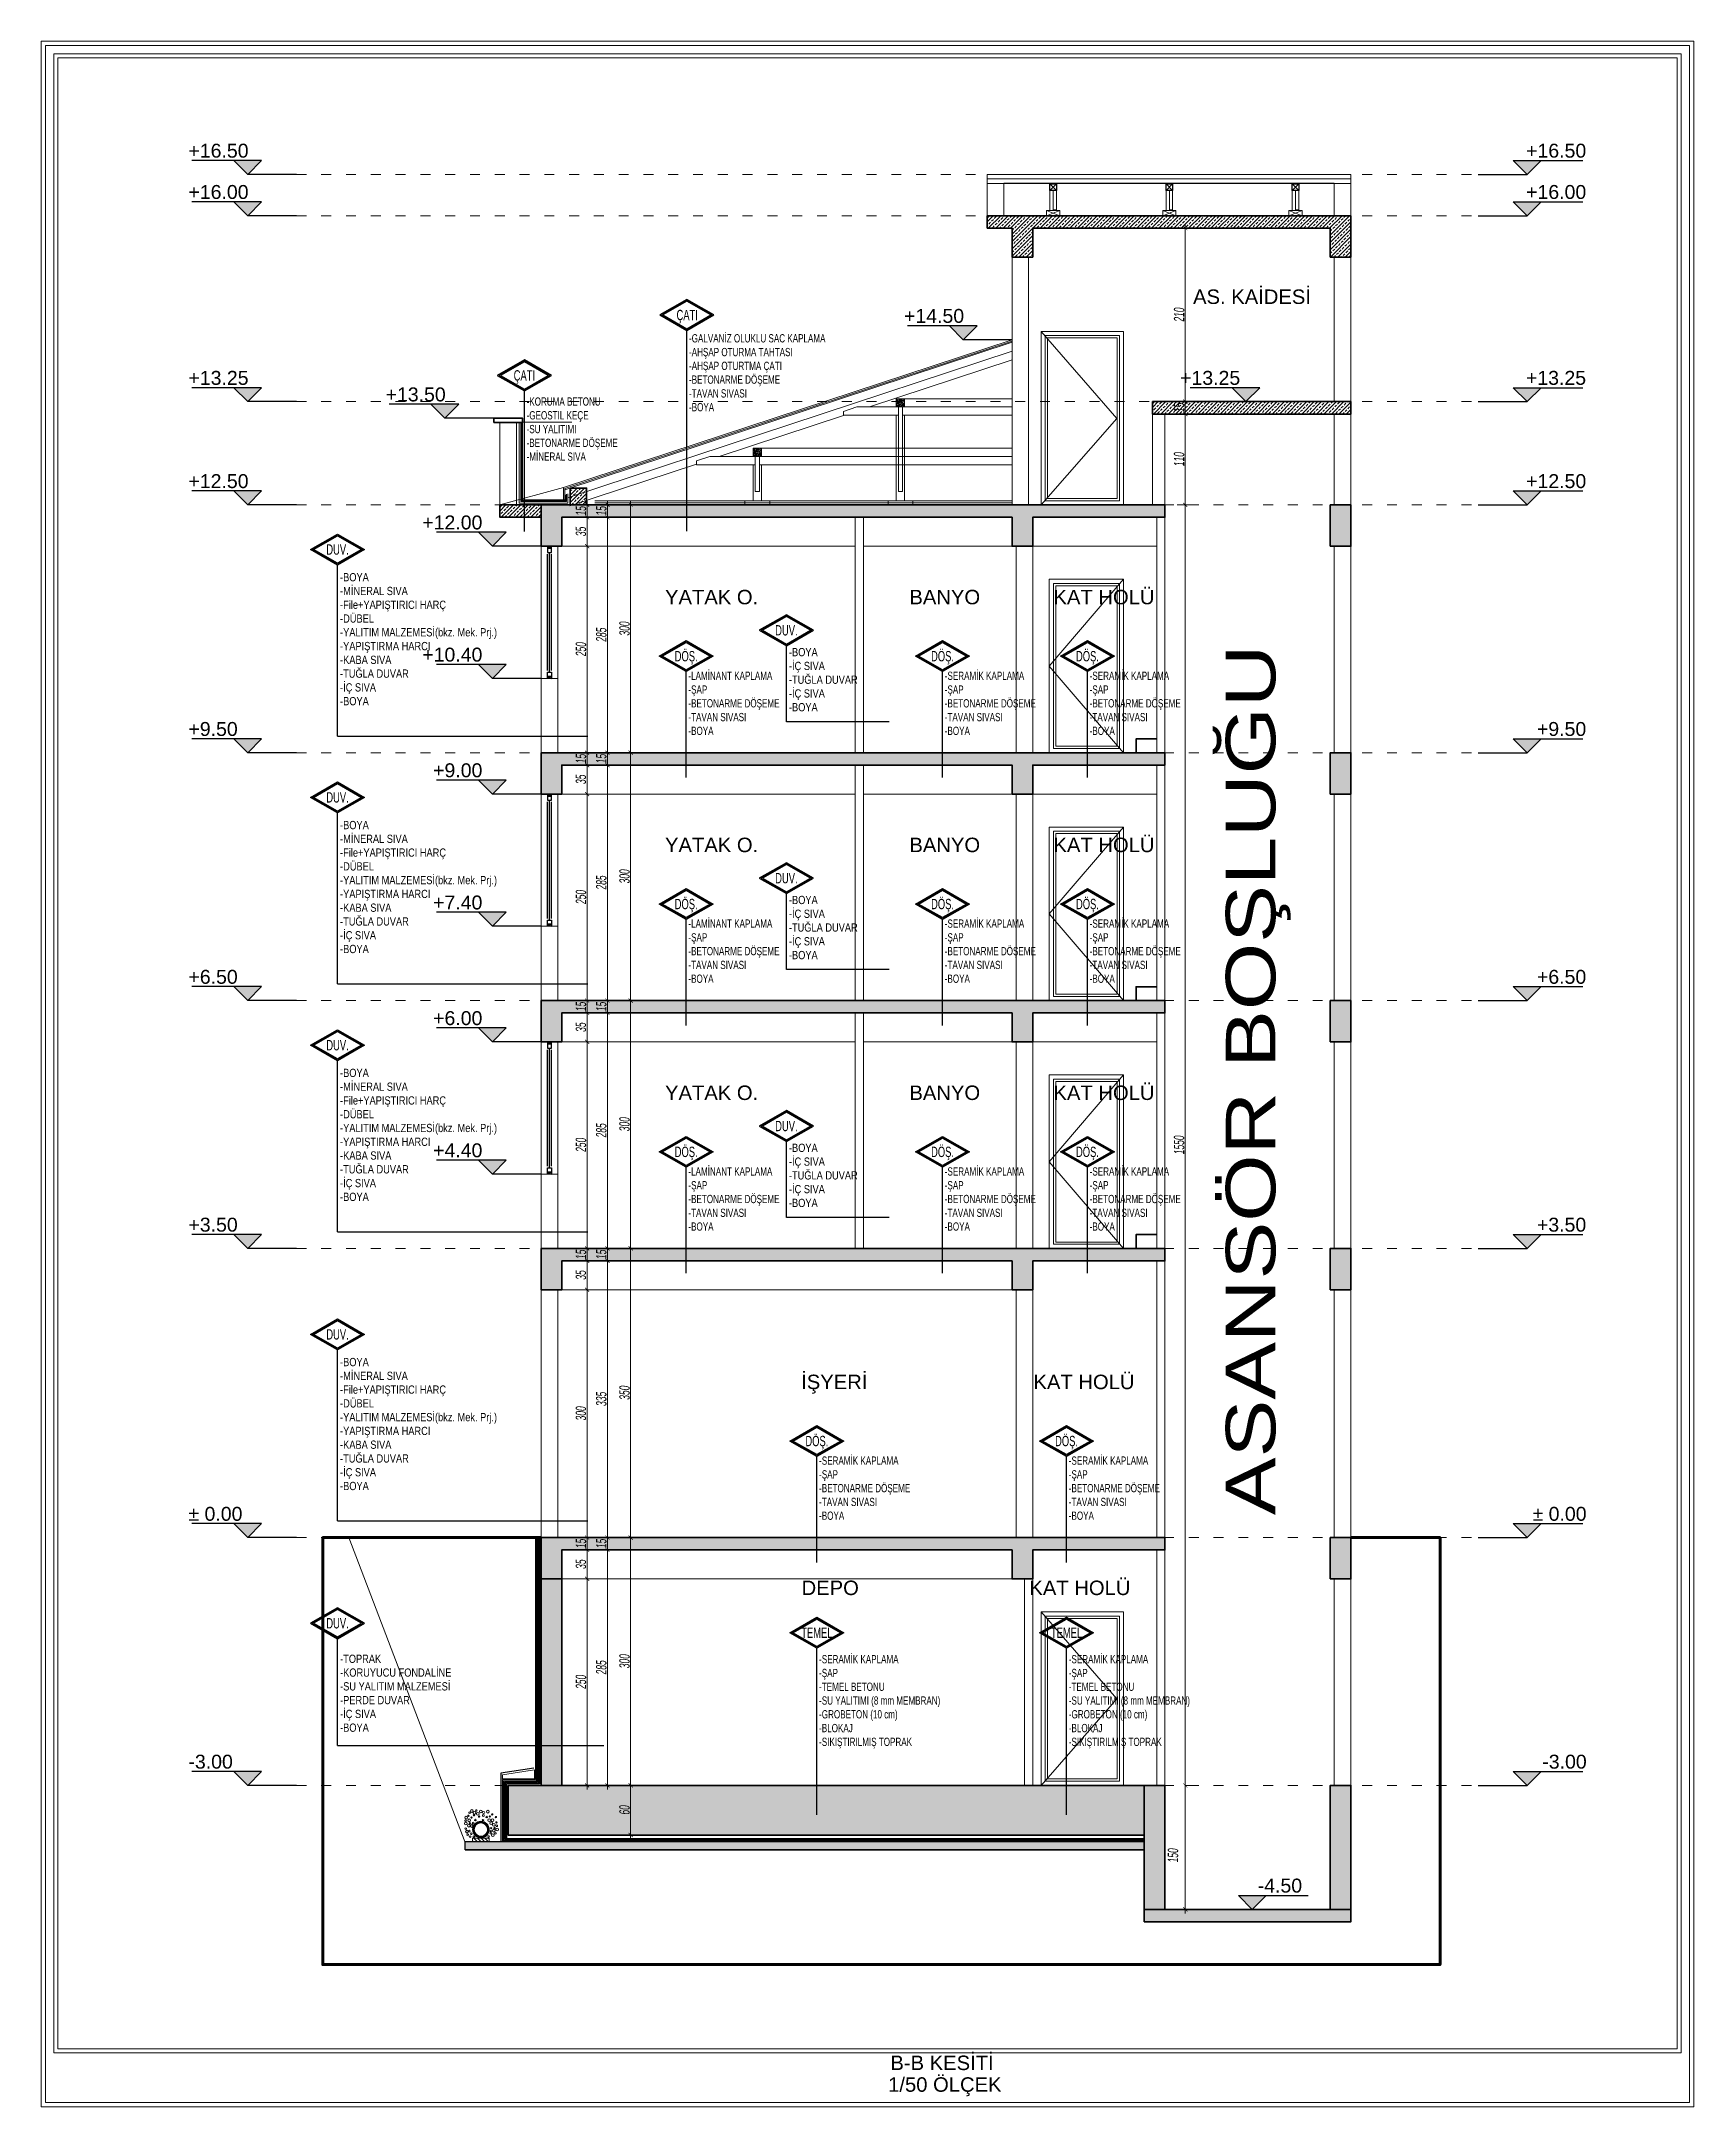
# Model space of a CAD drawing. Header units: millimetres. Extents: x -2145 to 33996, y -835 to 2363.
# Drawn here: x 21346 to 23346, y -835 to 1665 of the extents above; entities that cross this region are included whole.
import ezdxf
from ezdxf.enums import TextEntityAlignment as Align

# ---------------------------------------------------------------- set-up
doc = ezdxf.new("R2010")
doc.units = ezdxf.units.MM
for name, pattern in [('101_TA_921_251_SEC_500&200$0${ Origin Line }', [0]), ('ACAD_ISO03W100', [30, 12, -18]), ('DASHED', [19.05, 12.7, -6.35]), ('DASHED2', [0.375, 0.25, -0.125])]:
    doc.linetypes.add(name, pattern=pattern)
for name, color, linetype, lineweight in [('0709_İZOLASYON_Isı', 24, 'BATTING', 5), ('arcCGDM_antet', 85, 'Continuous', 20), ('aşık', 35, 'Continuous', 18), ('DA.Drenaj', 52, 'Continuous', 0), ('DA.Tarama', 253, 'Continuous', 0), ('GOR-015', 175, 'Continuous', 5), ('görünüş 2', 253, 'Continuous', 9), ('m-sıva', 233, 'Continuous', 5), ('NET_CATI_KAPLAMA', 254, 'Continuous', 13), ('NET_CATI_TASIYICI', 252, 'Continuous', 9), ('NET_DUVAR', 150, 'Continuous', 18), ('NET_GORUNUS_AKS', 9, 'ACAD_ISO03W100', 9), ('NET_GORUNUS_DOGRAMA', 32, 'Continuous', 5), ('NET_KESİT_KOT', 104, 'Continuous', 25), ('NET_KOLON_TARAMA', 8, 'Continuous', 0), ('NET_TAŞIYICI', 1, 'Continuous', 35), ('NET_TOPRAK', 27, 'Continuous', 70), ('NET_YAZI', 7, 'Continuous', 5), ('NET_ÖLÇÜ İÇ', 54, 'Continuous', 9), ('SIVA', 105, 'Continuous', 0), ('T-INCE', 254, 'Continuous', 0), ('T_INCE', 63, 'Continuous', 0), ('TAŞIYICI BA', 2, 'Continuous', 0), ('UM-YALITIM SU', 122, 'DASHED2', 15)]:
    doc.layers.add(name, color=color, linetype=linetype, lineweight=lineweight)
for name, color, linetype in [('ASIK', 3, 'Continuous'), ('Dikme', 12, 'Continuous'), ('HATCH-BETON @ 1', 9, 'Continuous'), ('KAPLA-DİĞER', 183, 'Continuous'), ('KAPLA-SIVA', 63, 'Continuous'), ('m_doğrama_aluminyum', 105, 'Continuous'), ('NET_YAZI_KATMAN', 212, 'Continuous'), ('TAŞIYICI-BETON', 30, 'Continuous'), ('text', 7, 'Continuous'), ('YALITIM-SU', 163, 'Continuous')]:
    doc.layers.add(name, color=color, linetype=linetype)
doc.styles.add('A-arial', font='arial.ttf')
doc.styles.add('ARIALTR', font='arial.ttf', dxfattribs={"width": 0.8, "height": 22.5})
doc.styles.add('BODRUM', font='swisscl.ttf', dxfattribs={"width": 0.8, "oblique": 5})
doc.styles.add('MAHAL', font='swisse.ttf', dxfattribs={"width": 0.8})
doc.styles.get("Standard").update_dxf_attribs({"font": 'arial.ttf'})
doc.linetypes.add('BATTING', pattern='A,0.00254,-2.54,[134,ltypeshp.shx,S=2.54,R=0,X=-2.54,Y=0],-5.08,[134,ltypeshp.shx,S=2.54,R=180,X=2.54,Y=0],-2.54', length=10.16254)
doc.linetypes.add('FENCELINE2', pattern='A,0.25,-0.1,[132,ltypeshp.shx,S=0.1,R=0,X=-0.1,Y=0],-0.1,1', length=1.45)
doc.dimstyles.new('olcu-50', dxfattribs={"dimscale": 0, "dimtxt": 12.5, "dimasz": 5, "dimexe": 10, "dimexo": 10, "dimgap": 1, "dimtad": 1, "dimdec": 1, "dimzin": 12, "dimtxsty": 'BODRUM', "dimblk": 'ARCHTICK', "dimcen": 8, "dimdle": 5, "dimclrd": 256, "dimclre": 256, "dimclrt": 256, "dimadec": 0, "dimazin": 2, "dimtfac": 1, "dimtdec": 1, "dimtix": 1, "dimtmove": 0, "dimatfit": 3, "dimldrblk": 'ARCHTICK', "dimfxl": 15, "dimfxlon": 1, "dimlwd": -1, "dimlwe": -1, "dimarcsym": 0})
pattern_1 = [(45, (-600, 151.003), (-4.490128, 4.490128), []), (45, (-595.51, 151.003), (-4.490128, 4.490128), [3.175, -1.5875])]
pattern_2 = [(45, (-444548.002, -4423184.8634), (-4.4901280605, 4.4901280605), []), (45, (-444543.512, -4423184.8634), (-4.4901280605, 4.4901280605), [3.175, -1.5875])]

msp = doc.modelspace()

# ---------------------------------------------------------------- texts
at = {"layer": 'NET_YAZI', "style": 'ARIALTR', "width": 1.25}
msp.add_text('ASANSÖR BOŞLUĞU', height=60, rotation=90, dxfattribs=at).set_placement((22839.66, -118.65))
at = {"layer": 'NET_YAZI_KATMAN', "char_height": 10, "style": 'ARIALTR'}
for s, insert, width, attachment_point in [('{\\W0.7; -GALVANİZ OLUKLU SAC KAPLAMA\\P -AHŞAP OTURMA TAHTASI\\P -AHŞAP OTURTMA ÇATI\\P -BETONARME DÖŞEME\\P -TAVAN SIVASI\\P -BOYA}', (22127.23, 1310.84), 203.3429, 1), ('{\\W0.7; -KORUMA BETONU\\P -GEOSTIL KEÇE\\P -SU YALITIMI\\P -BETONARME DÖŞEME\\P -MİNERAL SIVA}', (21930.65, 1234.31), 175.9908, 1), (' -TOPRAK\\P -KORUYUCU FONDALİNE\\P -SU YALITIM MALZEMESİ\\P -PERDE DUVAR\\P -İÇ SIVA\\P -BOYA', (21704.51, -381.03), 175.9908, 7), ('{\\W0.7; -SERAMİK KAPLAMA\\P -ŞAP\\P -TEMEL BETONU\\P -SU YALITIMI (8 mm MEMBRAN)\\P -GROBETON (10 cm)\\P -BLOKAJ\\P -SIKIŞTIRILMIŞ TOPRAK}', (22284.7, -401.12), 175.9908, 7), ('{\\W0.7; -SERAMİK KAPLAMA\\P -ŞAP\\P -TEMEL BETONU\\P -SU YALITIMI (8 mm MEMBRAN)\\P -GROBETON (10 cm)\\P -BLOKAJ\\P -SIKIŞTIRILMIŞ TOPRAK}', (22586.91, -401.12), 175.9908, 7)]:
    msp.add_mtext(s, dxfattribs=dict(at, insert=insert, width=width, attachment_point=attachment_point))
at = {"layer": 'text', "linetype": 'Continuous', "char_height": 17.5, "attachment_point": 2, "line_spacing_factor": 0.9}
for s, insert, width in [('AS. KAİDESİ', (22811.37, 1364.9), 180), ('DEPO', (22300.85, -197.9), 180), ('KAT HOLÜ', (22603.06, -197.9), 180), ('\\A1;B-B KESİTİ\\P 1/50 ÖLÇEK', (22436.19, -772.85), 396.5028)]:
    msp.add_mtext(s, dxfattribs=dict(at, insert=insert, width=width))

# ---------------------------------------------------------------- blocks, each defined once
blk = doc.blocks.new('kot_kesit')
for p, q in [((-87.5, 0), (0, 0)), ((-25, 25), (100, 25)), ((0, 0), (-25, 25)), ((0, 0), (25, 25))]:
    blk.add_line(p, q)
blk.add_solid([(25, 25), (-25, 25), (0, 0)])
at = {"style": 'A-arial'}
blk.add_attdef('KOT', (37.2, 30.1), '', height=25, dxfattribs=at)
blk = doc.blocks.new('_ArchTick')
at = {"color": 0, "linetype": 'ByBlock', "const_width": 0.15}
blk.add_lwpolyline([(-0.5, -0.5), (0.5, 0.5)], dxfattribs=at)
blk = doc.blocks.new('*D643')
at = {"layer": 'Defpoints', "color": 0, "transparency": 16777216}
for p in [(22730.6, 1229.2), (22730.6, 1229.2), (22730.6, 1214.2)]:
    blk.add_point(p, dxfattribs=at)
at = {"layer": 'NET_ÖLÇÜ İÇ', "transparency": 16777216}
for p, q in [((22730.6, 1229.2), (22720.6, 1229.2)), ((22730.6, 1209.2), (22730.6, 1234.2)), ((22730.6, 1214.2), (22720.6, 1214.2))]:
    blk.add_line(p, q, dxfattribs=at)
at = {"layer": 'NET_ÖLÇÜ İÇ', "transparency": 16777216, "xscale": 5, "yscale": 5, "zscale": 5}
for p, rotation in [((22730.6, 1229.2), 90), ((22730.6, 1214.2), 270)]:
    blk.add_blockref('_ArchTick', p, dxfattribs=dict(at, rotation=rotation))
at = {"layer": 'NET_ÖLÇÜ İÇ', "transparency": 16777216, "insert": (22723.3, 1221.7), "char_height": 12.5, "attachment_point": 5, "rotation": 90, "style": 'BODRUM'}
blk.add_mtext('15', dxfattribs=at)
blk = doc.blocks.new('*D644')
at = {"layer": 'Defpoints', "color": 0, "transparency": 16777216}
for p in [(22730.6, 1214.2), (22730.6, 1214.2), (22730.6, 1104.2)]:
    blk.add_point(p, dxfattribs=at)
at = {"layer": 'NET_ÖLÇÜ İÇ', "transparency": 16777216}
for p, q in [((22730.6, 1099.2), (22730.6, 1219.2)), ((22730.6, 1214.2), (22740.6, 1214.2)), ((22730.6, 1104.2), (22720.6, 1104.2))]:
    blk.add_line(p, q, dxfattribs=at)
at = {"layer": 'NET_ÖLÇÜ İÇ', "transparency": 16777216, "xscale": 5, "yscale": 5, "zscale": 5}
for p, rotation in [((22730.6, 1214.2), 90), ((22730.6, 1104.2), 270)]:
    blk.add_blockref('_ArchTick', p, dxfattribs=dict(at, rotation=rotation))
at = {"layer": 'NET_ÖLÇÜ İÇ', "transparency": 16777216, "insert": (22723.2, 1159.2), "char_height": 12.5, "attachment_point": 5, "rotation": 90, "style": 'BODRUM'}
blk.add_mtext('110', dxfattribs=at)
blk = doc.blocks.new('*U44')
blk.add_line((0, 0), (0, 242.8))
at = {"ltscale": 150}
for points in [[(32.8, 261.5), (0, 242.8), (-32.8, 261.5), (0, 280.2)], [(30.9, 261.5), (0, 243.8), (-30.9, 261.5), (0, 279.1)]]:
    blk.add_lwpolyline(points, close=True, dxfattribs=at)
blk.add_lwpolyline([(29, 261.5), (0, 244.9), (-29, 261.5), (0, 278.1), (29, 261.5)], dxfattribs=at)
at = {"style": 'MAHAL', "width": 0.65}
blk.add_attdef('POZ', text='', height=12.5, dxfattribs=at).set_placement((0, 261.5), align=Align.MIDDLE_CENTER)
blk = doc.blocks.new('*U106')
blk.add_line((0, 0), (0, 91.9))
at = {"ltscale": 150}
for points in [[(32.8, 110.6), (0, 91.9), (-32.8, 110.6), (0, 129.3)], [(30.9, 110.6), (0, 92.9), (-30.9, 110.6), (0, 128.3)]]:
    blk.add_lwpolyline(points, close=True, dxfattribs=at)
blk.add_lwpolyline([(29, 110.6), (0, 94), (-29, 110.6), (0, 127.2), (29, 110.6)], dxfattribs=at)
at = {"style": 'MAHAL', "width": 0.65}
blk.add_attdef('POZ', text='', height=12.5, dxfattribs=at).set_placement((0, 110.6), align=Align.MIDDLE_CENTER)
blk = doc.blocks.new('*U105')
blk.add_line((0, 0), (0, 128.3))
at = {"ltscale": 150}
for points in [[(32.8, 147), (0, 128.3), (-32.8, 147), (0, 165.8)], [(30.9, 147), (0, 129.4), (-30.9, 147), (0, 164.7)]]:
    blk.add_lwpolyline(points, close=True, dxfattribs=at)
blk.add_lwpolyline([(29, 147), (0, 130.5), (-29, 147), (0, 163.6), (29, 147)], dxfattribs=at)
at = {"style": 'MAHAL', "width": 0.65}
blk.add_attdef('POZ', text='', height=12.5, dxfattribs=at).set_placement((0, 147), align=Align.MIDDLE_CENTER)
blk = doc.blocks.new('*U107')
blk.add_line((0, 0), (0, 207))
at = {"ltscale": 150}
for points in [[(32.8, 225.8), (0, 207), (-32.8, 225.8), (0, 244.5)], [(30.9, 225.8), (0, 208.1), (-30.9, 225.8), (0, 243.4)]]:
    blk.add_lwpolyline(points, close=True, dxfattribs=at)
blk.add_lwpolyline([(29, 225.8), (0, 209.2), (-29, 225.8), (0, 242.4), (29, 225.8)], dxfattribs=at)
at = {"style": 'MAHAL', "width": 0.65}
blk.add_attdef('POZ', text='', height=12.5, dxfattribs=at).set_placement((0, 225.8), align=Align.MIDDLE_CENTER)
blk = doc.blocks.new('*U1356')
at = {"layer": 'm_doğrama_aluminyum'}
for p, q in [((-160, 5), (-157.5, 0)), ((-160, 0), (-157.5, 5)), ((-2.5, 5), (0, 0)), ((-2.5, 0), (0, 5))]:
    blk.add_line(p, q, dxfattribs=at)
for points in [[(-157.5, 5), (-157.5, 0), (-160, 0), (-160, 5), (-157.5, 5)], [(-152.5, 5), (-152.5, 0), (-157.5, 0), (-157.5, 5), (-152.5, 5)], [(-7.5, 2.5), (-152.5, 2.5)], [(-9.5, 5), (-150.5, 5)], [(-9.5, 0), (-150.5, 0)], [(-7.5, 5), (-7.5, 0), (-2.5, 0), (-2.5, 5), (-7.5, 5)], [(-2.5, 5), (-2.5, 0), (0, 0), (0, 5), (-2.5, 5)]]:
    blk.add_lwpolyline(points, dxfattribs=at)
blk = doc.blocks.new('A$Cae564ba2')
at = {"layer": 'NET_KOLON_TARAMA'}
h = blk.add_hatch(dxfattribs=at)
h.set_pattern_fill('ANSI33', color=256)
h.set_pattern_definition(pattern_2)
h.paths.add_polyline_path([(-25, -50), (0, -50), (0, 0), (-25, 0)])
h.paths.add_polyline_path([(-410, -50), (-385, -50), (-385, -15), (-225, -15), (-225, 0), (-980, 0), (-980, -50), (-955, -50), (-955, -15), (-410, -15)])
at = {"layer": 'NET_DUVAR'}
for p, q in [((-600, -15), (-600, -300)), ((-590, -15), (-590, -300)), ((-235, -15), (-235, -300)), ((-225, -15), (-225, -300)), ((-405, -50), (-405, -300)), ((-385, -50), (-385, -300)), ((-20, -50), (-20, -300)), ((0, -50), (0, -300)), ((-960, -210), (-980, -210)), ((-980, -210), (-980, -300)), ((-960, -210), (-960, -300))]:
    blk.add_line(p, q, dxfattribs=at)
at = {"layer": 'NET_GORUNUS_DOGRAMA'}
for points in [[(-275, -90), (-365, -90), (-365, -300), (-275, -300)], [(-280, -95), (-360, -95), (-360, -295), (-280, -295)], [(-282.8, -97.8), (-357.2, -97.8), (-357.2, -292.2), (-282.8, -292.2)]]:
    blk.add_lwpolyline(points, close=True, dxfattribs=at)
at = {"layer": 'NET_TAŞIYICI'}
for points in [[(-225, 0), (-980, 0), (-980, -50), (-955, -50), (-955, -15), (-410, -15), (-410, -50), (-385, -50), (-385, -15), (-225, -15)], [(-25, -50), (0, -50), (0, 0), (-25, 0)]]:
    blk.add_lwpolyline(points, close=True, dxfattribs=at)
blk.add_lwpolyline([(-260, -300), (-260, -283.3), (-235, -283.3)], dxfattribs=at)
at = {"layer": 'NET_YAZI_KATMAN'}
for p, q in [((-558.7, -262.4), (-683.2, -262.4)), ((-1226.5, -279.8), (-923.4, -279.8))]:
    blk.add_line(p, q, dxfattribs=at)
at = {"layer": 'T-INCE'}
for p, q in [((-980, -50), (-980, -210)), ((-960, -50), (-960, -210)), ((-955, -50), (-600, -50)), ((-410, -50), (-590, -50)), ((-385, -50), (-235, -50))]:
    blk.add_line(p, q, dxfattribs=at)
at = {"layer": 'T-INCE', "linetype": '101_TA_921_251_SEC_500&200$0${ Origin Line }'}
blk.add_lwpolyline([(-275, -90), (-365, -195), (-275, -300)], dxfattribs=at)
at = {"layer": 'NET_DUVAR', "xscale": -1.000000000000001, "rotation": 90}
blk.add_blockref('*U1356', (-967.5, -210), dxfattribs=at)
at = {"layer": 'NET_YAZI_KATMAN', "xscale": 1.000033247630419, "yscale": 1.000033247630419, "zscale": 1.000033247630419}
for name, p, values in [('*U107', (-1226.5, -279.8), {'POZ': 'DUV.'}), ('*U105', (-804.5, -330.1), {'POZ': 'DÖŞ.'}), ('*U105', (-494.2, -330.1), {'POZ': 'DÖŞ.'}), ('*U105', (-318.8, -330.1), {'POZ': 'DÖŞ.'})]:
    blk.add_blockref(name, p, dxfattribs=at).add_auto_attribs(values)
at = {"layer": 'NET_YAZI_KATMAN'}
ref = blk.add_blockref('*U106', (-683.2, -262.4), dxfattribs=dict(at, xscale=-1.000033247630419, yscale=1.000033247630419, zscale=1.000033247630419))
ref.add_attrib('POZ', 'DUV.', dxfattribs={"layer": '0', "height": 12.5, "style": 'MAHAL', "width": 0.65}).set_placement((-683.2, -151.8), align=Align.MIDDLE_CENTER)
at = {"layer": 'NET_YAZI_KATMAN', "char_height": 10, "width": 203.343, "attachment_point": 1, "style": 'ARIALTR'}
for s, insert in [(' -BOYA\\P -MİNERAL SIVA\\P -File+YAPIŞTIRICI HARÇ\\P -DÜBEL\\P -YALITIM MALZEMESİ(bkz. Mek. Prj.)\\P -YAPIŞTIRMA HARCI\\P -KABA SIVA\\P -TUĞLA DUVAR\\P -İÇ SIVA\\P -BOYA', (-1226.5, -82.5)), (' -BOYA\\P -İÇ SIVA\\P -TUĞLA DUVAR\\P -İÇ SIVA\\P -BOYA', (-683.2, -173.2)), ('{\\W0.7; -LAMİNANT KAPLAMA\\P -ŞAP\\P -BETONARME DÖŞEME\\P -TAVAN SIVASI\\P -BOYA}', (-804.5, -201.8)), ('{\\W0.7; -SERAMİK KAPLAMA\\P -ŞAP\\P -BETONARME DÖŞEME\\P -TAVAN SIVASI\\P -BOYA}', (-494.2, -201.8)), ('{\\W0.7; -SERAMİK KAPLAMA\\P -ŞAP\\P -BETONARME DÖŞEME\\P -TAVAN SIVASI\\P -BOYA}', (-318.8, -201.8))]:
    blk.add_mtext(s, dxfattribs=dict(at, insert=insert))
at = {"layer": 'text', "linetype": 'Continuous', "char_height": 17.5, "width": 180, "attachment_point": 2, "line_spacing_factor": 0.9}
for s, insert in [('KAT HOLÜ', (-298.8, -102.8)), ('YATAK O.', (-773.7, -102.8)), ('BANYO', (-491.5, -102.8))]:
    blk.add_mtext(s, dxfattribs=dict(at, insert=insert))
blk = doc.blocks.new('A$C09ab14b8')
at = {"layer": 'NET_KOLON_TARAMA'}
h = blk.add_hatch(dxfattribs=at)
h.set_pattern_fill('ANSI33', color=256)
h.set_pattern_definition(pattern_2)
h.paths.add_polyline_path([(-25, -50), (0, -50), (0, 0), (-25, 0)])
h.paths.add_polyline_path([(-410, -50), (-385, -50), (-385, -15), (-225, -15), (-225, 0), (-980, 0), (-980, -50), (-955, -50), (-955, -15), (-410, -15)])
at = {"layer": 'NET_DUVAR'}
for p, q in [((-235, -15), (-235, -350)), ((-225, -15), (-225, -350)), ((-980, -50), (-980, -350)), ((-960, -50), (-960, -350)), ((-405, -50), (-405, -350)), ((-385, -50), (-385, -350)), ((-20, -50), (-20, -350)), ((0, -50), (0, -350))]:
    blk.add_line(p, q, dxfattribs=at)
at = {"layer": 'NET_TAŞIYICI'}
for points in [[(-225, 0), (-980, 0), (-980, -50), (-955, -50), (-955, -15), (-410, -15), (-410, -50), (-385, -50), (-385, -15), (-225, -15)], [(-25, -50), (0, -50), (0, 0), (-25, 0)]]:
    blk.add_lwpolyline(points, close=True, dxfattribs=at)
at = {"layer": 'NET_YAZI_KATMAN'}
blk.add_line((-1226.5, -329.8), (-923.4, -329.8), dxfattribs=at)
at = {"layer": 'T-INCE'}
blk.add_line((-410, -50), (-955, -50), dxfattribs=at)
at = {"layer": 'NET_YAZI_KATMAN', "xscale": 1.000033247630419, "yscale": 1.000033247630419, "zscale": 1.000033247630419}
for name, p, values in [('*U107', (-1226.5, -329.8), {'POZ': 'DUV.'}), ('*U105', (-646.3, -380.1), {'POZ': 'DÖŞ.'}), ('*U105', (-344.1, -380.1), {'POZ': 'DÖŞ.'})]:
    blk.add_blockref(name, p, dxfattribs=at).add_auto_attribs(values)
at = {"layer": 'NET_YAZI_KATMAN', "char_height": 10, "width": 203.343, "attachment_point": 1, "style": 'ARIALTR'}
for s, insert in [(' -BOYA\\P -MİNERAL SIVA\\P -File+YAPIŞTIRICI HARÇ\\P -DÜBEL\\P -YALITIM MALZEMESİ(bkz. Mek. Prj.)\\P -YAPIŞTIRMA HARCI\\P -KABA SIVA\\P -TUĞLA DUVAR\\P -İÇ SIVA\\P -BOYA', (-1226.5, -132.5)), ('{\\W0.7; -SERAMİK KAPLAMA\\P -ŞAP\\P -BETONARME DÖŞEME\\P -TAVAN SIVASI\\P -BOYA}', (-646.3, -251.8)), ('{\\W0.7; -SERAMİK KAPLAMA\\P -ŞAP\\P -BETONARME DÖŞEME\\P -TAVAN SIVASI\\P -BOYA}', (-344.1, -251.8))]:
    blk.add_mtext(s, dxfattribs=dict(at, insert=insert))
at = {"layer": 'text', "linetype": 'Continuous', "char_height": 17.5, "width": 180, "attachment_point": 2, "line_spacing_factor": 0.9}
for s, insert in [('İŞYERİ', (-625.2, -152.8)), ('KAT HOLÜ', (-323, -152.8))]:
    blk.add_mtext(s, dxfattribs=dict(at, insert=insert))
blk = doc.blocks.new('*U356')
blk.add_line((0, 0), (0, 201.6))
at = {"ltscale": 150}
for points in [[(32.8, 220.3), (0, 201.6), (-32.8, 220.3), (0, 239.1)], [(30.9, 220.3), (0, 202.7), (-30.9, 220.3), (0, 238)]]:
    blk.add_lwpolyline(points, close=True, dxfattribs=at)
blk.add_lwpolyline([(29, 220.3), (0, 203.8), (-29, 220.3), (0, 236.9), (29, 220.3)], dxfattribs=at)
at = {"style": 'MAHAL', "width": 0.65}
blk.add_attdef('POZ', text='', height=12.5, dxfattribs=at).set_placement((0, 220.3), align=Align.MIDDLE_CENTER)
blk = doc.blocks.new('*U647')
blk.add_line((0, 0), (0, 129.3))
at = {"ltscale": 150}
for points in [[(32.8, 148.1), (0, 129.3), (-32.8, 148.1), (0, 166.8)], [(30.9, 148.1), (0, 130.4), (-30.9, 148.1), (0, 165.7)]]:
    blk.add_lwpolyline(points, close=True, dxfattribs=at)
blk.add_lwpolyline([(29, 148.1), (0, 131.5), (-29, 148.1), (0, 164.6), (29, 148.1)], dxfattribs=at)
at = {"style": 'MAHAL', "width": 0.65}
blk.add_attdef('POZ', text='', height=12.5, dxfattribs=at).set_placement((0, 148.1), align=Align.MIDDLE_CENTER)
blk = doc.blocks.new('drenaj')
at = {"layer": 'DA.Drenaj'}
h = blk.add_hatch(color=256, dxfattribs=at)
h.paths.add_polyline_path([(-39.8, 18.5, -1), (-19.8, 18.5, -1)])
h.paths.add_polyline_path([(-37.8, 18.5, -1), (-21.8, 18.5, -1)], flags=16)
at = {"layer": 'DA.Tarama'}
h = blk.add_hatch(dxfattribs=at)
h.set_pattern_fill('ANSI31', color=256)
h.paths.add_polyline_path([(-39.8, 3.9), (-39.8, 8), (-19.8, 8), (-19.8, 3.9)])
at = {"layer": 'DA.Drenaj'}
blk.add_lwpolyline([(-39.8, 3.9), (-39.8, 8), (-19.8, 8), (-19.8, 3.9), (-39.8, 3.9)], dxfattribs=at)
for radius in [10, 8]:
    blk.add_circle((-29.8, 18.5), radius, dxfattribs=at)
at = {"layer": 'DA.Tarama'}
for centre, radius in [((-48.5, 27.2), 0.825), ((-48, 33.7), 0.825), ((-45.4, 24.1), 1.65), ((-43.7, 29.8), 1.65), ((-43.5, 36.8), 0.825), ((-42.2, 26.2), 1.65), ((-40.6, 34.4), 0.825), ((-39.8, 29.8), 1.65), ((-38.1, 40.2), 1.65), ((-36.8, 33.7), 0.99), ((-33.2, 39.2), 1.32), ((-32.7, 35.6), 1.16), ((-32.3, 29.9), 0.825), ((-29.8, 40.3), 1.65), ((-27.5, 34.3), 0.825), ((-26, 37.7), 1.65), ((-24.2, 41.6), 0.99), ((-23.1, 30), 0.99), ((-22, 38.9), 1.65), ((-21.4, 35.9), 0.825), ((-20.5, 26.3), 0.99), ((-18.7, 41), 1.65), ((-18.4, 33), 0.825), ((-16.5, 26), 0.99), ((-15.6, 29.7), 1.65), ((-16, 38.9), 0.99), ((-14.7, 35.3), 0.825), ((-12, 32.9), 1.65), ((-11.6, 26), 1.65), ((-11.2, 29.2), 0.99), ((-49.3, 18.6), 1.65), ((-49, 23.1), 0.99), ((-47.4, 13.9), 0.99), ((-46.3, 20.4), 0.825), ((-45.3, 17.2), 1.65), ((-44.1, 11.8), 1.65), ((-42.2, 20.1), 0.825), ((-41.8, 16.6), 0.825), ((-41.6, 14.2), 0.99), ((-39.1, 10.1), 0.99), ((-21.2, 10), 0.99), ((-18.6, 22.8), 1.65), ((-18.1, 13.4), 0.99), ((-16.7, 10), 0.99), ((-15.2, 23.2), 1.65), ((-15.8, 16.6), 0.99), ((-13.9, 12.3), 0.99), ((-12.9, 16), 1.65), ((-11.5, 19.7), 0.99)]:
    blk.add_circle(centre, radius, dxfattribs=at)
blk = doc.blocks.new('*D648')
at = {"layer": 'Defpoints', "color": 0, "transparency": 16777216}
for p in [(22730.6, 1439.2), (22730.6, 1439.2), (22730.6, 1229.2)]:
    blk.add_point(p, dxfattribs=at)
at = {"layer": 'NET_ÖLÇÜ İÇ', "transparency": 16777216}
for p, q in [((22730.6, 1224.2), (22730.6, 1444.2)), ((22730.6, 1439.2), (22740.6, 1439.2)), ((22730.6, 1229.2), (22740.6, 1229.2))]:
    blk.add_line(p, q, dxfattribs=at)
at = {"layer": 'NET_ÖLÇÜ İÇ', "transparency": 16777216, "xscale": 5, "yscale": 5, "zscale": 5}
for p, rotation in [((22730.6, 1439.2), 90), ((22730.6, 1229.2), 270)]:
    blk.add_blockref('_ArchTick', p, dxfattribs=dict(at, rotation=rotation))
at = {"layer": 'NET_ÖLÇÜ İÇ', "transparency": 16777216, "insert": (22723.2, 1334.2), "char_height": 12.5, "attachment_point": 5, "rotation": 90, "style": 'BODRUM'}
blk.add_mtext('210', dxfattribs=at)
blk = doc.blocks.new('*D649')
at = {"layer": 'Defpoints', "color": 0, "transparency": 16777216}
for p in [(22730.6, 1104.2), (22730.6, -445.8), (22730.6, -445.8)]:
    blk.add_point(p, dxfattribs=at)
at = {"layer": 'NET_ÖLÇÜ İÇ', "transparency": 16777216}
for p, q in [((22730.6, 1109.2), (22730.6, -450.8)), ((22730.6, 1104.2), (22740.6, 1104.2)), ((22730.6, -445.8), (22740.6, -445.8))]:
    blk.add_line(p, q, dxfattribs=at)
at = {"layer": 'NET_ÖLÇÜ İÇ', "transparency": 16777216, "xscale": 5, "yscale": 5, "zscale": 5}
for p, rotation in [((22730.6, 1104.2), 90), ((22730.6, -445.8), 270)]:
    blk.add_blockref('_ArchTick', p, dxfattribs=dict(at, rotation=rotation))
at = {"layer": 'NET_ÖLÇÜ İÇ', "transparency": 16777216, "insert": (22723.2, 329.2), "char_height": 12.5, "attachment_point": 5, "rotation": 90, "style": 'BODRUM'}
blk.add_mtext('1550', dxfattribs=at)
blk = doc.blocks.new('*D650')
at = {"layer": 'Defpoints', "color": 0, "transparency": 16777216}
for p in [(22730.6, -445.8), (22730.6, -595.8), (22730.6, -595.8)]:
    blk.add_point(p, dxfattribs=at)
at = {"layer": 'NET_ÖLÇÜ İÇ', "transparency": 16777216}
for p, q in [((22730.6, -440.8), (22730.6, -600.8)), ((22730.6, -445.8), (22740.6, -445.8)), ((22730.6, -595.8), (22740.6, -595.8))]:
    blk.add_line(p, q, dxfattribs=at)
at = {"layer": 'NET_ÖLÇÜ İÇ', "transparency": 16777216, "xscale": 5, "yscale": 5, "zscale": 5}
for p, rotation in [((22730.6, -445.8), 90), ((22730.6, -595.8), 270)]:
    blk.add_blockref('_ArchTick', p, dxfattribs=dict(at, rotation=rotation))
at = {"layer": 'NET_ÖLÇÜ İÇ', "transparency": 16777216, "insert": (22715.8, -530.8), "char_height": 12.5, "attachment_point": 5, "rotation": 90, "style": 'BODRUM'}
blk.add_mtext('150', dxfattribs=at)
blk = doc.blocks.new('*D651')
at = {"layer": 'Defpoints', "color": 0, "transparency": 16777216}
for p in [(22006.6, -195.8), (22006.6, -195.8), (22006.6, -445.8)]:
    blk.add_point(p, dxfattribs=at)
at = {"layer": 'NET_ÖLÇÜ İÇ', "transparency": 16777216}
for p, q in [((22006.6, -450.8), (22006.6, -190.8)), ((22006.6, -195.8), (22016.6, -195.8)), ((22006.6, -445.8), (22016.6, -445.8))]:
    blk.add_line(p, q, dxfattribs=at)
at = {"layer": 'NET_ÖLÇÜ İÇ', "transparency": 16777216, "xscale": 5, "yscale": 5, "zscale": 5}
for p, rotation in [((22006.6, -195.8), 90), ((22006.6, -445.8), 270)]:
    blk.add_blockref('_ArchTick', p, dxfattribs=dict(at, rotation=rotation))
at = {"layer": 'NET_ÖLÇÜ İÇ', "transparency": 16777216, "insert": (21999.2, -320.8), "char_height": 12.5, "attachment_point": 5, "rotation": 90, "style": 'BODRUM'}
blk.add_mtext('250', dxfattribs=at)
blk = doc.blocks.new('*D652')
at = {"layer": 'Defpoints', "color": 0, "transparency": 16777216}
for p in [(22006.6, -160.8), (22006.6, -160.8), (22006.6, -195.8)]:
    blk.add_point(p, dxfattribs=at)
at = {"layer": 'NET_ÖLÇÜ İÇ', "transparency": 16777216}
for p, q in [((22006.6, -200.8), (22006.6, -155.8)), ((22006.6, -160.8), (22016.6, -160.8)), ((22006.6, -195.8), (22016.6, -195.8))]:
    blk.add_line(p, q, dxfattribs=at)
at = {"layer": 'NET_ÖLÇÜ İÇ', "transparency": 16777216, "xscale": 5, "yscale": 5, "zscale": 5}
for p, rotation in [((22006.6, -160.8), 90), ((22006.6, -195.8), 270)]:
    blk.add_blockref('_ArchTick', p, dxfattribs=dict(at, rotation=rotation))
at = {"layer": 'NET_ÖLÇÜ İÇ', "transparency": 16777216, "insert": (21999.1, -178.3), "char_height": 12.5, "attachment_point": 5, "rotation": 90, "style": 'BODRUM'}
blk.add_mtext('35', dxfattribs=at)
blk = doc.blocks.new('*D653')
at = {"layer": 'Defpoints', "color": 0, "transparency": 16777216}
for p in [(22006.6, -145.8), (22006.6, -145.8), (22006.6, -160.8)]:
    blk.add_point(p, dxfattribs=at)
at = {"layer": 'NET_ÖLÇÜ İÇ', "transparency": 16777216}
for p, q in [((22006.6, -165.8), (22006.6, -140.8)), ((22006.6, -145.8), (22016.6, -145.8)), ((22006.6, -160.8), (22016.6, -160.8))]:
    blk.add_line(p, q, dxfattribs=at)
at = {"layer": 'NET_ÖLÇÜ İÇ', "transparency": 16777216, "xscale": 5, "yscale": 5, "zscale": 5}
for p, rotation in [((22006.6, -145.8), 90), ((22006.6, -160.8), 270)]:
    blk.add_blockref('_ArchTick', p, dxfattribs=dict(at, rotation=rotation))
at = {"layer": 'NET_ÖLÇÜ İÇ', "transparency": 16777216, "insert": (21999.2, -153.3), "char_height": 12.5, "attachment_point": 5, "rotation": 90, "style": 'BODRUM'}
blk.add_mtext('15', dxfattribs=at)
blk = doc.blocks.new('*D654')
at = {"layer": 'Defpoints', "color": 0, "transparency": 16777216}
for p in [(22006.6, 154.2), (22006.6, 154.2), (22006.6, -145.8)]:
    blk.add_point(p, dxfattribs=at)
at = {"layer": 'NET_ÖLÇÜ İÇ', "transparency": 16777216}
for p, q in [((22006.6, -150.8), (22006.6, 159.2)), ((22006.6, 154.2), (22016.6, 154.2)), ((22006.6, -145.8), (22016.6, -145.8))]:
    blk.add_line(p, q, dxfattribs=at)
at = {"layer": 'NET_ÖLÇÜ İÇ', "transparency": 16777216, "xscale": 5, "yscale": 5, "zscale": 5}
for p, rotation in [((22006.6, 154.2), 90), ((22006.6, -145.8), 270)]:
    blk.add_blockref('_ArchTick', p, dxfattribs=dict(at, rotation=rotation))
at = {"layer": 'NET_ÖLÇÜ İÇ', "transparency": 16777216, "insert": (21999.1, 4.2), "char_height": 12.5, "attachment_point": 5, "rotation": 90, "style": 'BODRUM'}
blk.add_mtext('300', dxfattribs=at)
blk = doc.blocks.new('*D655')
at = {"layer": 'Defpoints', "color": 0, "transparency": 16777216}
for p in [(22006.6, 189.2), (22006.6, 189.2), (22006.6, 154.2)]:
    blk.add_point(p, dxfattribs=at)
at = {"layer": 'NET_ÖLÇÜ İÇ', "transparency": 16777216}
for p, q in [((22006.6, 149.2), (22006.6, 194.2)), ((22006.6, 189.2), (22016.6, 189.2)), ((22006.6, 154.2), (22016.6, 154.2))]:
    blk.add_line(p, q, dxfattribs=at)
at = {"layer": 'NET_ÖLÇÜ İÇ', "transparency": 16777216, "xscale": 5, "yscale": 5, "zscale": 5}
for p, rotation in [((22006.6, 189.2), 90), ((22006.6, 154.2), 270)]:
    blk.add_blockref('_ArchTick', p, dxfattribs=dict(at, rotation=rotation))
at = {"layer": 'NET_ÖLÇÜ İÇ', "transparency": 16777216, "insert": (21999.1, 171.7), "char_height": 12.5, "attachment_point": 5, "rotation": 90, "style": 'BODRUM'}
blk.add_mtext('35', dxfattribs=at)
blk = doc.blocks.new('*D656')
at = {"layer": 'Defpoints', "color": 0, "transparency": 16777216}
for p in [(22006.6, 204.2), (22006.6, 204.2), (22006.6, 189.2)]:
    blk.add_point(p, dxfattribs=at)
at = {"layer": 'NET_ÖLÇÜ İÇ', "transparency": 16777216}
for p, q in [((22006.6, 184.2), (22006.6, 209.2)), ((22006.6, 204.2), (22016.6, 204.2)), ((22006.6, 189.2), (22016.6, 189.2))]:
    blk.add_line(p, q, dxfattribs=at)
at = {"layer": 'NET_ÖLÇÜ İÇ', "transparency": 16777216, "xscale": 5, "yscale": 5, "zscale": 5}
for p, rotation in [((22006.6, 204.2), 90), ((22006.6, 189.2), 270)]:
    blk.add_blockref('_ArchTick', p, dxfattribs=dict(at, rotation=rotation))
at = {"layer": 'NET_ÖLÇÜ İÇ', "transparency": 16777216, "insert": (21999.2, 196.7), "char_height": 12.5, "attachment_point": 5, "rotation": 90, "style": 'BODRUM'}
blk.add_mtext('15', dxfattribs=at)
blk = doc.blocks.new('*D657')
at = {"layer": 'Defpoints', "color": 0, "transparency": 16777216}
for p in [(22006.6, 454.2), (22006.6, 454.2), (22006.6, 204.2)]:
    blk.add_point(p, dxfattribs=at)
at = {"layer": 'NET_ÖLÇÜ İÇ', "transparency": 16777216}
for p, q in [((22006.6, 199.2), (22006.6, 459.2)), ((22006.6, 454.2), (22016.6, 454.2)), ((22006.6, 204.2), (22016.6, 204.2))]:
    blk.add_line(p, q, dxfattribs=at)
at = {"layer": 'NET_ÖLÇÜ İÇ', "transparency": 16777216, "xscale": 5, "yscale": 5, "zscale": 5}
for p, rotation in [((22006.6, 454.2), 90), ((22006.6, 204.2), 270)]:
    blk.add_blockref('_ArchTick', p, dxfattribs=dict(at, rotation=rotation))
at = {"layer": 'NET_ÖLÇÜ İÇ', "transparency": 16777216, "insert": (21999.2, 329.2), "char_height": 12.5, "attachment_point": 5, "rotation": 90, "style": 'BODRUM'}
blk.add_mtext('250', dxfattribs=at)
blk = doc.blocks.new('*D658')
at = {"layer": 'Defpoints', "color": 0, "transparency": 16777216}
for p in [(22006.6, 504.2), (22006.6, 504.2), (22006.6, 489.2)]:
    blk.add_point(p, dxfattribs=at)
at = {"layer": 'NET_ÖLÇÜ İÇ', "transparency": 16777216}
for p, q in [((22006.6, 484.2), (22006.6, 509.2)), ((22006.6, 504.2), (22016.6, 504.2)), ((22006.6, 489.2), (22016.6, 489.2))]:
    blk.add_line(p, q, dxfattribs=at)
at = {"layer": 'NET_ÖLÇÜ İÇ', "transparency": 16777216, "xscale": 5, "yscale": 5, "zscale": 5}
for p, rotation in [((22006.6, 504.2), 90), ((22006.6, 489.2), 270)]:
    blk.add_blockref('_ArchTick', p, dxfattribs=dict(at, rotation=rotation))
at = {"layer": 'NET_ÖLÇÜ İÇ', "transparency": 16777216, "insert": (21999.2, 496.7), "char_height": 12.5, "attachment_point": 5, "rotation": 90, "style": 'BODRUM'}
blk.add_mtext('15', dxfattribs=at)
blk = doc.blocks.new('*D659')
at = {"layer": 'Defpoints', "color": 0, "transparency": 16777216}
for p in [(22006.6, 754.2), (22006.6, 754.2), (22006.6, 504.2)]:
    blk.add_point(p, dxfattribs=at)
at = {"layer": 'NET_ÖLÇÜ İÇ', "transparency": 16777216}
for p, q in [((22006.6, 499.2), (22006.6, 759.2)), ((22006.6, 754.2), (22016.6, 754.2)), ((22006.6, 504.2), (22016.6, 504.2))]:
    blk.add_line(p, q, dxfattribs=at)
at = {"layer": 'NET_ÖLÇÜ İÇ', "transparency": 16777216, "xscale": 5, "yscale": 5, "zscale": 5}
for p, rotation in [((22006.6, 754.2), 90), ((22006.6, 504.2), 270)]:
    blk.add_blockref('_ArchTick', p, dxfattribs=dict(at, rotation=rotation))
at = {"layer": 'NET_ÖLÇÜ İÇ', "transparency": 16777216, "insert": (21999.2, 629.2), "char_height": 12.5, "attachment_point": 5, "rotation": 90, "style": 'BODRUM'}
blk.add_mtext('250', dxfattribs=at)
blk = doc.blocks.new('*D660')
at = {"layer": 'Defpoints', "color": 0, "transparency": 16777216}
for p in [(22006.6, 804.2), (22006.6, 804.2), (22006.6, 789.2)]:
    blk.add_point(p, dxfattribs=at)
at = {"layer": 'NET_ÖLÇÜ İÇ', "transparency": 16777216}
for p, q in [((22006.6, 784.2), (22006.6, 809.2)), ((22006.6, 804.2), (22016.6, 804.2)), ((22006.6, 789.2), (22016.6, 789.2))]:
    blk.add_line(p, q, dxfattribs=at)
at = {"layer": 'NET_ÖLÇÜ İÇ', "transparency": 16777216, "xscale": 5, "yscale": 5, "zscale": 5}
for p, rotation in [((22006.6, 804.2), 90), ((22006.6, 789.2), 270)]:
    blk.add_blockref('_ArchTick', p, dxfattribs=dict(at, rotation=rotation))
at = {"layer": 'NET_ÖLÇÜ İÇ', "transparency": 16777216, "insert": (21999.2, 796.7), "char_height": 12.5, "attachment_point": 5, "rotation": 90, "style": 'BODRUM'}
blk.add_mtext('15', dxfattribs=at)
blk = doc.blocks.new('*D661')
at = {"layer": 'Defpoints', "color": 0, "transparency": 16777216}
for p in [(22006.6, 1054.2), (22006.6, 1054.2), (22006.6, 804.2)]:
    blk.add_point(p, dxfattribs=at)
at = {"layer": 'NET_ÖLÇÜ İÇ', "transparency": 16777216}
for p, q in [((22006.6, 799.2), (22006.6, 1059.2)), ((22006.6, 1054.2), (22016.6, 1054.2)), ((22006.6, 804.2), (22016.6, 804.2))]:
    blk.add_line(p, q, dxfattribs=at)
at = {"layer": 'NET_ÖLÇÜ İÇ', "transparency": 16777216, "xscale": 5, "yscale": 5, "zscale": 5}
for p, rotation in [((22006.6, 1054.2), 90), ((22006.6, 804.2), 270)]:
    blk.add_blockref('_ArchTick', p, dxfattribs=dict(at, rotation=rotation))
at = {"layer": 'NET_ÖLÇÜ İÇ', "transparency": 16777216, "insert": (21999.2, 929.2), "char_height": 12.5, "attachment_point": 5, "rotation": 90, "style": 'BODRUM'}
blk.add_mtext('250', dxfattribs=at)
blk = doc.blocks.new('*D662')
at = {"layer": 'Defpoints', "color": 0, "transparency": 16777216}
for p in [(22006.6, 1104.2), (22006.6, 1104.2), (22006.6, 1089.2)]:
    blk.add_point(p, dxfattribs=at)
at = {"layer": 'NET_ÖLÇÜ İÇ', "transparency": 16777216}
for p, q in [((22006.6, 1084.2), (22006.6, 1109.2)), ((22006.6, 1104.2), (22016.6, 1104.2)), ((22006.6, 1089.2), (22016.6, 1089.2))]:
    blk.add_line(p, q, dxfattribs=at)
at = {"layer": 'NET_ÖLÇÜ İÇ', "transparency": 16777216, "xscale": 5, "yscale": 5, "zscale": 5}
for p, rotation in [((22006.6, 1104.2), 90), ((22006.6, 1089.2), 270)]:
    blk.add_blockref('_ArchTick', p, dxfattribs=dict(at, rotation=rotation))
at = {"layer": 'NET_ÖLÇÜ İÇ', "transparency": 16777216, "insert": (21999.2, 1096.7), "char_height": 12.5, "attachment_point": 5, "rotation": 90, "style": 'BODRUM'}
blk.add_mtext('15', dxfattribs=at)
blk = doc.blocks.new('*D663')
at = {"layer": 'Defpoints', "color": 0, "transparency": 16777216}
for p in [(22006.6, 489.2), (22006.6, 489.2), (22006.6, 454.2)]:
    blk.add_point(p, dxfattribs=at)
at = {"layer": 'NET_ÖLÇÜ İÇ', "transparency": 16777216}
for p, q in [((22006.6, 449.2), (22006.6, 494.2)), ((22006.6, 489.2), (22016.6, 489.2)), ((22006.6, 454.2), (22016.6, 454.2))]:
    blk.add_line(p, q, dxfattribs=at)
at = {"layer": 'NET_ÖLÇÜ İÇ', "transparency": 16777216, "xscale": 5, "yscale": 5, "zscale": 5}
for p, rotation in [((22006.6, 489.2), 90), ((22006.6, 454.2), 270)]:
    blk.add_blockref('_ArchTick', p, dxfattribs=dict(at, rotation=rotation))
at = {"layer": 'NET_ÖLÇÜ İÇ', "transparency": 16777216, "insert": (21999.1, 471.7), "char_height": 12.5, "attachment_point": 5, "rotation": 90, "style": 'BODRUM'}
blk.add_mtext('35', dxfattribs=at)
blk = doc.blocks.new('*D664')
at = {"layer": 'Defpoints', "color": 0, "transparency": 16777216}
for p in [(22006.6, 789.2), (22006.6, 789.2), (22006.6, 754.2)]:
    blk.add_point(p, dxfattribs=at)
at = {"layer": 'NET_ÖLÇÜ İÇ', "transparency": 16777216}
for p, q in [((22006.6, 749.2), (22006.6, 794.2)), ((22006.6, 789.2), (22016.6, 789.2)), ((22006.6, 754.2), (22016.6, 754.2))]:
    blk.add_line(p, q, dxfattribs=at)
at = {"layer": 'NET_ÖLÇÜ İÇ', "transparency": 16777216, "xscale": 5, "yscale": 5, "zscale": 5}
for p, rotation in [((22006.6, 789.2), 90), ((22006.6, 754.2), 270)]:
    blk.add_blockref('_ArchTick', p, dxfattribs=dict(at, rotation=rotation))
at = {"layer": 'NET_ÖLÇÜ İÇ', "transparency": 16777216, "insert": (21999.1, 771.7), "char_height": 12.5, "attachment_point": 5, "rotation": 90, "style": 'BODRUM'}
blk.add_mtext('35', dxfattribs=at)
blk = doc.blocks.new('*D665')
at = {"layer": 'Defpoints', "color": 0, "transparency": 16777216}
for p in [(22006.6, 1089.2), (22006.6, 1089.2), (22006.6, 1054.2)]:
    blk.add_point(p, dxfattribs=at)
at = {"layer": 'NET_ÖLÇÜ İÇ', "transparency": 16777216}
for p, q in [((22006.6, 1049.2), (22006.6, 1094.2)), ((22006.6, 1089.2), (22016.6, 1089.2)), ((22006.6, 1054.2), (22016.6, 1054.2))]:
    blk.add_line(p, q, dxfattribs=at)
at = {"layer": 'NET_ÖLÇÜ İÇ', "transparency": 16777216, "xscale": 5, "yscale": 5, "zscale": 5}
for p, rotation in [((22006.6, 1089.2), 90), ((22006.6, 1054.2), 270)]:
    blk.add_blockref('_ArchTick', p, dxfattribs=dict(at, rotation=rotation))
at = {"layer": 'NET_ÖLÇÜ İÇ', "transparency": 16777216, "insert": (21999.1, 1071.7), "char_height": 12.5, "attachment_point": 5, "rotation": 90, "style": 'BODRUM'}
blk.add_mtext('35', dxfattribs=at)
blk = doc.blocks.new('*D666')
at = {"layer": 'Defpoints', "color": 0, "transparency": 16777216}
for p in [(22031.2, -160.8), (22031.2, -160.8), (22031.2, -445.8)]:
    blk.add_point(p, dxfattribs=at)
at = {"layer": 'NET_ÖLÇÜ İÇ', "transparency": 16777216}
for p, q in [((22031.2, -450.8), (22031.2, -155.8)), ((22031.2, -160.8), (22041.2, -160.8)), ((22031.2, -445.8), (22041.2, -445.8))]:
    blk.add_line(p, q, dxfattribs=at)
at = {"layer": 'NET_ÖLÇÜ İÇ', "transparency": 16777216, "xscale": 5, "yscale": 5, "zscale": 5}
for p, rotation in [((22031.2, -160.8), 90), ((22031.2, -445.8), 270)]:
    blk.add_blockref('_ArchTick', p, dxfattribs=dict(at, rotation=rotation))
at = {"layer": 'NET_ÖLÇÜ İÇ', "transparency": 16777216, "insert": (22023.8, -303.3), "char_height": 12.5, "attachment_point": 5, "rotation": 90, "style": 'BODRUM'}
blk.add_mtext('285', dxfattribs=at)
blk = doc.blocks.new('*D667')
at = {"layer": 'Defpoints', "color": 0, "transparency": 16777216}
for p in [(22031.2, -145.8), (22031.2, -145.8), (22031.2, -160.8)]:
    blk.add_point(p, dxfattribs=at)
at = {"layer": 'NET_ÖLÇÜ İÇ', "transparency": 16777216}
for p, q in [((22031.2, -165.8), (22031.2, -140.8)), ((22031.2, -145.8), (22041.2, -145.8)), ((22031.2, -160.8), (22041.2, -160.8))]:
    blk.add_line(p, q, dxfattribs=at)
at = {"layer": 'NET_ÖLÇÜ İÇ', "transparency": 16777216, "xscale": 5, "yscale": 5, "zscale": 5}
for p, rotation in [((22031.2, -145.8), 90), ((22031.2, -160.8), 270)]:
    blk.add_blockref('_ArchTick', p, dxfattribs=dict(at, rotation=rotation))
at = {"layer": 'NET_ÖLÇÜ İÇ', "transparency": 16777216, "insert": (22023.8, -153.3), "char_height": 12.5, "attachment_point": 5, "rotation": 90, "style": 'BODRUM'}
blk.add_mtext('15', dxfattribs=at)
blk = doc.blocks.new('*D668')
at = {"layer": 'Defpoints', "color": 0, "transparency": 16777216}
for p in [(22031.2, 189.2), (22031.2, 189.2), (22031.2, -145.8)]:
    blk.add_point(p, dxfattribs=at)
at = {"layer": 'NET_ÖLÇÜ İÇ', "transparency": 16777216}
for p, q in [((22031.2, -150.8), (22031.2, 194.2)), ((22031.2, 189.2), (22041.2, 189.2)), ((22031.2, -145.8), (22041.2, -145.8))]:
    blk.add_line(p, q, dxfattribs=at)
at = {"layer": 'NET_ÖLÇÜ İÇ', "transparency": 16777216, "xscale": 5, "yscale": 5, "zscale": 5}
for p, rotation in [((22031.2, 189.2), 90), ((22031.2, -145.8), 270)]:
    blk.add_blockref('_ArchTick', p, dxfattribs=dict(at, rotation=rotation))
at = {"layer": 'NET_ÖLÇÜ İÇ', "transparency": 16777216, "insert": (22023.8, 21.7), "char_height": 12.5, "attachment_point": 5, "rotation": 90, "style": 'BODRUM'}
blk.add_mtext('335', dxfattribs=at)
blk = doc.blocks.new('*D669')
at = {"layer": 'Defpoints', "color": 0, "transparency": 16777216}
for p in [(22031.2, 204.2), (22031.2, 204.2), (22031.2, 189.2)]:
    blk.add_point(p, dxfattribs=at)
at = {"layer": 'NET_ÖLÇÜ İÇ', "transparency": 16777216}
for p, q in [((22031.2, 184.2), (22031.2, 209.2)), ((22031.2, 204.2), (22041.2, 204.2)), ((22031.2, 189.2), (22041.2, 189.2))]:
    blk.add_line(p, q, dxfattribs=at)
at = {"layer": 'NET_ÖLÇÜ İÇ', "transparency": 16777216, "xscale": 5, "yscale": 5, "zscale": 5}
for p, rotation in [((22031.2, 204.2), 90), ((22031.2, 189.2), 270)]:
    blk.add_blockref('_ArchTick', p, dxfattribs=dict(at, rotation=rotation))
at = {"layer": 'NET_ÖLÇÜ İÇ', "transparency": 16777216, "insert": (22023.8, 196.7), "char_height": 12.5, "attachment_point": 5, "rotation": 90, "style": 'BODRUM'}
blk.add_mtext('15', dxfattribs=at)
blk = doc.blocks.new('*D670')
at = {"layer": 'Defpoints', "color": 0, "transparency": 16777216}
for p in [(22031.2, 489.2), (22031.2, 489.2), (22031.2, 204.2)]:
    blk.add_point(p, dxfattribs=at)
at = {"layer": 'NET_ÖLÇÜ İÇ', "transparency": 16777216}
for p, q in [((22031.2, 199.2), (22031.2, 494.2)), ((22031.2, 489.2), (22041.2, 489.2)), ((22031.2, 204.2), (22041.2, 204.2))]:
    blk.add_line(p, q, dxfattribs=at)
at = {"layer": 'NET_ÖLÇÜ İÇ', "transparency": 16777216, "xscale": 5, "yscale": 5, "zscale": 5}
for p, rotation in [((22031.2, 489.2), 90), ((22031.2, 204.2), 270)]:
    blk.add_blockref('_ArchTick', p, dxfattribs=dict(at, rotation=rotation))
at = {"layer": 'NET_ÖLÇÜ İÇ', "transparency": 16777216, "insert": (22023.8, 346.7), "char_height": 12.5, "attachment_point": 5, "rotation": 90, "style": 'BODRUM'}
blk.add_mtext('285', dxfattribs=at)
blk = doc.blocks.new('*D671')
at = {"layer": 'Defpoints', "color": 0, "transparency": 16777216}
for p in [(22031.2, 504.2), (22031.2, 504.2), (22031.2, 489.2)]:
    blk.add_point(p, dxfattribs=at)
at = {"layer": 'NET_ÖLÇÜ İÇ', "transparency": 16777216}
for p, q in [((22031.2, 484.2), (22031.2, 509.2)), ((22031.2, 504.2), (22041.2, 504.2)), ((22031.2, 489.2), (22041.2, 489.2))]:
    blk.add_line(p, q, dxfattribs=at)
at = {"layer": 'NET_ÖLÇÜ İÇ', "transparency": 16777216, "xscale": 5, "yscale": 5, "zscale": 5}
for p, rotation in [((22031.2, 504.2), 90), ((22031.2, 489.2), 270)]:
    blk.add_blockref('_ArchTick', p, dxfattribs=dict(at, rotation=rotation))
at = {"layer": 'NET_ÖLÇÜ İÇ', "transparency": 16777216, "insert": (22023.8, 496.7), "char_height": 12.5, "attachment_point": 5, "rotation": 90, "style": 'BODRUM'}
blk.add_mtext('15', dxfattribs=at)
blk = doc.blocks.new('*D672')
at = {"layer": 'Defpoints', "color": 0, "transparency": 16777216}
for p in [(22031.2, 789.2), (22031.2, 789.2), (22031.2, 504.2)]:
    blk.add_point(p, dxfattribs=at)
at = {"layer": 'NET_ÖLÇÜ İÇ', "transparency": 16777216}
for p, q in [((22031.2, 499.2), (22031.2, 794.2)), ((22031.2, 789.2), (22041.2, 789.2)), ((22031.2, 504.2), (22041.2, 504.2))]:
    blk.add_line(p, q, dxfattribs=at)
at = {"layer": 'NET_ÖLÇÜ İÇ', "transparency": 16777216, "xscale": 5, "yscale": 5, "zscale": 5}
for p, rotation in [((22031.2, 789.2), 90), ((22031.2, 504.2), 270)]:
    blk.add_blockref('_ArchTick', p, dxfattribs=dict(at, rotation=rotation))
at = {"layer": 'NET_ÖLÇÜ İÇ', "transparency": 16777216, "insert": (22023.8, 646.7), "char_height": 12.5, "attachment_point": 5, "rotation": 90, "style": 'BODRUM'}
blk.add_mtext('285', dxfattribs=at)
blk = doc.blocks.new('*D673')
at = {"layer": 'Defpoints', "color": 0, "transparency": 16777216}
for p in [(22031.2, 804.2), (22031.2, 804.2), (22031.2, 789.2)]:
    blk.add_point(p, dxfattribs=at)
at = {"layer": 'NET_ÖLÇÜ İÇ', "transparency": 16777216}
for p, q in [((22031.2, 784.2), (22031.2, 809.2)), ((22031.2, 804.2), (22041.2, 804.2)), ((22031.2, 789.2), (22041.2, 789.2))]:
    blk.add_line(p, q, dxfattribs=at)
at = {"layer": 'NET_ÖLÇÜ İÇ', "transparency": 16777216, "xscale": 5, "yscale": 5, "zscale": 5}
for p, rotation in [((22031.2, 804.2), 90), ((22031.2, 789.2), 270)]:
    blk.add_blockref('_ArchTick', p, dxfattribs=dict(at, rotation=rotation))
at = {"layer": 'NET_ÖLÇÜ İÇ', "transparency": 16777216, "insert": (22023.8, 796.7), "char_height": 12.5, "attachment_point": 5, "rotation": 90, "style": 'BODRUM'}
blk.add_mtext('15', dxfattribs=at)
blk = doc.blocks.new('*D674')
at = {"layer": 'Defpoints', "color": 0, "transparency": 16777216}
for p in [(22031.2, 1089.2), (22031.2, 1089.2), (22031.2, 804.2)]:
    blk.add_point(p, dxfattribs=at)
at = {"layer": 'NET_ÖLÇÜ İÇ', "transparency": 16777216}
for p, q in [((22031.2, 799.2), (22031.2, 1094.2)), ((22031.2, 1089.2), (22041.2, 1089.2)), ((22031.2, 804.2), (22041.2, 804.2))]:
    blk.add_line(p, q, dxfattribs=at)
at = {"layer": 'NET_ÖLÇÜ İÇ', "transparency": 16777216, "xscale": 5, "yscale": 5, "zscale": 5}
for p, rotation in [((22031.2, 1089.2), 90), ((22031.2, 804.2), 270)]:
    blk.add_blockref('_ArchTick', p, dxfattribs=dict(at, rotation=rotation))
at = {"layer": 'NET_ÖLÇÜ İÇ', "transparency": 16777216, "insert": (22023.8, 946.7), "char_height": 12.5, "attachment_point": 5, "rotation": 90, "style": 'BODRUM'}
blk.add_mtext('285', dxfattribs=at)
blk = doc.blocks.new('*D675')
at = {"layer": 'Defpoints', "color": 0, "transparency": 16777216}
for p in [(22031.2, 1104.2), (22031.2, 1104.2), (22031.2, 1089.2)]:
    blk.add_point(p, dxfattribs=at)
at = {"layer": 'NET_ÖLÇÜ İÇ', "transparency": 16777216}
for p, q in [((22031.2, 1084.2), (22031.2, 1109.2)), ((22031.2, 1104.2), (22041.2, 1104.2)), ((22031.2, 1089.2), (22041.2, 1089.2))]:
    blk.add_line(p, q, dxfattribs=at)
at = {"layer": 'NET_ÖLÇÜ İÇ', "transparency": 16777216, "xscale": 5, "yscale": 5, "zscale": 5}
for p, rotation in [((22031.2, 1104.2), 90), ((22031.2, 1089.2), 270)]:
    blk.add_blockref('_ArchTick', p, dxfattribs=dict(at, rotation=rotation))
at = {"layer": 'NET_ÖLÇÜ İÇ', "transparency": 16777216, "insert": (22023.8, 1096.7), "char_height": 12.5, "attachment_point": 5, "rotation": 90, "style": 'BODRUM'}
blk.add_mtext('15', dxfattribs=at)
blk = doc.blocks.new('*D676')
at = {"layer": 'Defpoints', "color": 0, "transparency": 16777216}
for p in [(22059.3, -145.8), (22059.3, -145.8), (22059.3, -445.8)]:
    blk.add_point(p, dxfattribs=at)
at = {"layer": 'NET_ÖLÇÜ İÇ', "transparency": 16777216}
for p, q in [((22059.3, -450.8), (22059.3, -140.8)), ((22059.3, -145.8), (22069.3, -145.8)), ((22059.3, -445.8), (22069.3, -445.8))]:
    blk.add_line(p, q, dxfattribs=at)
at = {"layer": 'NET_ÖLÇÜ İÇ', "transparency": 16777216, "xscale": 5, "yscale": 5, "zscale": 5}
for p, rotation in [((22059.3, -145.8), 90), ((22059.3, -445.8), 270)]:
    blk.add_blockref('_ArchTick', p, dxfattribs=dict(at, rotation=rotation))
at = {"layer": 'NET_ÖLÇÜ İÇ', "transparency": 16777216, "insert": (22051.9, -295.8), "char_height": 12.5, "attachment_point": 5, "rotation": 90, "style": 'BODRUM'}
blk.add_mtext('300', dxfattribs=at)
blk = doc.blocks.new('*D677')
at = {"layer": 'Defpoints', "color": 0, "transparency": 16777216}
for p in [(22059.3, 204.2), (22059.3, 204.2), (22059.3, -145.8)]:
    blk.add_point(p, dxfattribs=at)
at = {"layer": 'NET_ÖLÇÜ İÇ', "transparency": 16777216}
for p, q in [((22059.3, -150.8), (22059.3, 209.2)), ((22059.3, 204.2), (22069.3, 204.2)), ((22059.3, -145.8), (22069.3, -145.8))]:
    blk.add_line(p, q, dxfattribs=at)
at = {"layer": 'NET_ÖLÇÜ İÇ', "transparency": 16777216, "xscale": 5, "yscale": 5, "zscale": 5}
for p, rotation in [((22059.3, 204.2), 90), ((22059.3, -145.8), 270)]:
    blk.add_blockref('_ArchTick', p, dxfattribs=dict(at, rotation=rotation))
at = {"layer": 'NET_ÖLÇÜ İÇ', "transparency": 16777216, "insert": (22051.9, 29.2), "char_height": 12.5, "attachment_point": 5, "rotation": 90, "style": 'BODRUM'}
blk.add_mtext('350', dxfattribs=at)
blk = doc.blocks.new('*D678')
at = {"layer": 'Defpoints', "color": 0, "transparency": 16777216}
for p in [(22059.3, 504.2), (22059.3, 504.2), (22059.3, 204.2)]:
    blk.add_point(p, dxfattribs=at)
at = {"layer": 'NET_ÖLÇÜ İÇ', "transparency": 16777216}
for p, q in [((22059.3, 199.2), (22059.3, 509.2)), ((22059.3, 504.2), (22069.3, 504.2)), ((22059.3, 204.2), (22069.3, 204.2))]:
    blk.add_line(p, q, dxfattribs=at)
at = {"layer": 'NET_ÖLÇÜ İÇ', "transparency": 16777216, "xscale": 5, "yscale": 5, "zscale": 5}
for p, rotation in [((22059.3, 504.2), 90), ((22059.3, 204.2), 270)]:
    blk.add_blockref('_ArchTick', p, dxfattribs=dict(at, rotation=rotation))
at = {"layer": 'NET_ÖLÇÜ İÇ', "transparency": 16777216, "insert": (22051.9, 354.2), "char_height": 12.5, "attachment_point": 5, "rotation": 90, "style": 'BODRUM'}
blk.add_mtext('300', dxfattribs=at)
blk = doc.blocks.new('*D679')
at = {"layer": 'Defpoints', "color": 0, "transparency": 16777216}
for p in [(22059.3, 804.2), (22059.3, 804.2), (22059.3, 504.2)]:
    blk.add_point(p, dxfattribs=at)
at = {"layer": 'NET_ÖLÇÜ İÇ', "transparency": 16777216}
for p, q in [((22059.3, 499.2), (22059.3, 809.2)), ((22059.3, 804.2), (22069.3, 804.2)), ((22059.3, 504.2), (22069.3, 504.2))]:
    blk.add_line(p, q, dxfattribs=at)
at = {"layer": 'NET_ÖLÇÜ İÇ', "transparency": 16777216, "xscale": 5, "yscale": 5, "zscale": 5}
for p, rotation in [((22059.3, 804.2), 90), ((22059.3, 504.2), 270)]:
    blk.add_blockref('_ArchTick', p, dxfattribs=dict(at, rotation=rotation))
at = {"layer": 'NET_ÖLÇÜ İÇ', "transparency": 16777216, "insert": (22051.9, 654.2), "char_height": 12.5, "attachment_point": 5, "rotation": 90, "style": 'BODRUM'}
blk.add_mtext('300', dxfattribs=at)
blk = doc.blocks.new('*D680')
at = {"layer": 'Defpoints', "color": 0, "transparency": 16777216}
for p in [(22059.3, 1104.2), (22059.3, 1104.2), (22059.3, 804.2)]:
    blk.add_point(p, dxfattribs=at)
at = {"layer": 'NET_ÖLÇÜ İÇ', "transparency": 16777216}
for p, q in [((22059.3, 799.2), (22059.3, 1109.2)), ((22059.3, 1104.2), (22069.3, 1104.2)), ((22059.3, 804.2), (22069.3, 804.2))]:
    blk.add_line(p, q, dxfattribs=at)
at = {"layer": 'NET_ÖLÇÜ İÇ', "transparency": 16777216, "xscale": 5, "yscale": 5, "zscale": 5}
for p, rotation in [((22059.3, 1104.2), 90), ((22059.3, 804.2), 270)]:
    blk.add_blockref('_ArchTick', p, dxfattribs=dict(at, rotation=rotation))
at = {"layer": 'NET_ÖLÇÜ İÇ', "transparency": 16777216, "insert": (22051.9, 954.2), "char_height": 12.5, "attachment_point": 5, "rotation": 90, "style": 'BODRUM'}
blk.add_mtext('300', dxfattribs=at)
blk = doc.blocks.new('*U1895')
blk.add_line((0, 0), (0, 170.1))
at = {"ltscale": 150}
for points in [[(32.8, 188.8), (0, 170.1), (-32.8, 188.8), (0, 207.5)], [(30.9, 188.8), (0, 171.2), (-30.9, 188.8), (0, 206.5)]]:
    blk.add_lwpolyline(points, close=True, dxfattribs=at)
blk.add_lwpolyline([(29, 188.8), (0, 172.2), (-29, 188.8), (0, 205.4), (29, 188.8)], dxfattribs=at)
at = {"style": 'MAHAL', "width": 0.65}
blk.add_attdef('POZ', text='', height=12.5, dxfattribs=at).set_placement((0, 188.8), align=Align.MIDDLE_CENTER)
blk = doc.blocks.new('*D1914')
at = {"layer": 'Defpoints', "color": 0, "transparency": 16777216}
for p in [(22059.3, -445.8), (22059.3, -505.8), (22060.4, -505.8)]:
    blk.add_point(p, dxfattribs=at)
at = {"layer": 'NET_ÖLÇÜ İÇ', "transparency": 16777216}
for p, q in [((22059.3, -440.8), (22059.3, -510.8)), ((22059.3, -445.8), (22069.3, -445.8)), ((22059.3, -505.8), (22049.3, -505.8))]:
    blk.add_line(p, q, dxfattribs=at)
at = {"layer": 'NET_ÖLÇÜ İÇ', "transparency": 16777216, "xscale": 5, "yscale": 5, "zscale": 5}
for p, rotation in [((22059.3, -445.8), 90), ((22059.3, -505.8), 270)]:
    blk.add_blockref('_ArchTick', p, dxfattribs=dict(at, rotation=rotation))
at = {"layer": 'NET_ÖLÇÜ İÇ', "transparency": 16777216, "insert": (22051.9, -475.8), "char_height": 12.5, "attachment_point": 5, "rotation": 90, "style": 'BODRUM'}
blk.add_mtext('60', dxfattribs=at)

# ---------------------------------------------------------------- dimensions: what is measured, and where the dimension line sits
at = {"layer": 'NET_ÖLÇÜ İÇ'}
for base, p1, p2, override, picture, middle in [((22730.63, 1439.16), (22730.63, 1229.16), (22730.63, 1439.16), {"dimscale": 1}, '*D648', (22723.23, 1334.16)), ((22730.63, 1229.16), (22730.63, 1214.16), (22730.63, 1229.16), {"dimscale": 1, "dimtmove": 1}, '*D643', (22723.26, 1221.66)), ((22730.63, 1214.16), (22730.63, 1104.16), (22730.63, 1214.16), {"dimscale": 1, "dimtmove": 1}, '*D644', (22723.23, 1159.16)), ((22006.55, 1104.16), (22006.55, 1089.16), (22006.55, 1104.16), {"dimscale": 1, "dimtmove": 1}, '*D662', (21999.18, 1096.66)), ((22031.21, 1104.16), (22031.21, 1089.16), (22031.21, 1104.16), {"dimscale": 1, "dimtmove": 1}, '*D675', (22023.83, 1096.66)), ((22059.27, 1104.16), (22059.27, 804.16), (22059.27, 1104.16), {"dimscale": 1, "dimtmove": 1}, '*D680', (22051.86, 954.16)), ((22730.63, -445.84), (22730.63, 1104.16), (22730.63, -445.84), {"dimscale": 1}, '*D649', (22723.23, 329.16)), ((22006.55, 1089.16), (22006.55, 1054.16), (22006.55, 1089.16), {"dimscale": 1, "dimtmove": 1}, '*D665', (21999.14, 1071.66)), ((22031.21, 1089.16), (22031.21, 804.16), (22031.21, 1089.16), {"dimscale": 1, "dimtmove": 1}, '*D674', (22023.81, 946.66)), ((22006.55, 1054.16), (22006.55, 804.16), (22006.55, 1054.16), {"dimscale": 1, "dimtmove": 1}, '*D661', (21999.15, 929.16)), ((22006.55, 804.16), (22006.55, 789.16), (22006.55, 804.16), {"dimscale": 1, "dimtmove": 1}, '*D660', (21999.18, 796.66)), ((22031.21, 804.16), (22031.21, 789.16), (22031.21, 804.16), {"dimscale": 1, "dimtmove": 1}, '*D673', (22023.83, 796.66)), ((22059.27, 804.16), (22059.27, 504.16), (22059.27, 804.16), {"dimscale": 1, "dimtmove": 1}, '*D679', (22051.86, 654.16)), ((22006.55, 789.16), (22006.55, 754.16), (22006.55, 789.16), {"dimscale": 1, "dimtmove": 1}, '*D664', (21999.14, 771.66)), ((22031.21, 789.16), (22031.21, 504.16), (22031.21, 789.16), {"dimscale": 1, "dimtmove": 1}, '*D672', (22023.81, 646.66)), ((22006.55, 754.16), (22006.55, 504.16), (22006.55, 754.16), {"dimscale": 1, "dimtmove": 1}, '*D659', (21999.15, 629.16)), ((22006.55, 504.16), (22006.55, 489.16), (22006.55, 504.16), {"dimscale": 1, "dimtmove": 1}, '*D658', (21999.18, 496.66)), ((22031.21, 504.16), (22031.21, 489.16), (22031.21, 504.16), {"dimscale": 1, "dimtmove": 1}, '*D671', (22023.83, 496.66)), ((22059.27, 504.16), (22059.27, 204.16), (22059.27, 504.16), {"dimscale": 1, "dimtmove": 1}, '*D678', (22051.86, 354.16)), ((22006.55, 489.16), (22006.55, 454.16), (22006.55, 489.16), {"dimscale": 1, "dimtmove": 1}, '*D663', (21999.14, 471.66)), ((22031.21, 489.16), (22031.21, 204.16), (22031.21, 489.16), {"dimscale": 1, "dimtmove": 1}, '*D670', (22023.81, 346.66)), ((22006.55, 454.16), (22006.55, 204.16), (22006.55, 454.16), {"dimscale": 1, "dimtmove": 1}, '*D657', (21999.15, 329.16)), ((22006.55, 204.16), (22006.55, 189.16), (22006.55, 204.16), {"dimscale": 1, "dimtmove": 1}, '*D656', (21999.18, 196.66)), ((22031.21, 204.16), (22031.21, 189.16), (22031.21, 204.16), {"dimscale": 1, "dimtmove": 1}, '*D669', (22023.83, 196.66)), ((22059.27, 204.16), (22059.27, -145.84), (22059.27, 204.16), {"dimscale": 1, "dimtmove": 1}, '*D677', (22051.86, 29.16)), ((22006.55, 189.16), (22006.55, 154.16), (22006.55, 189.16), {"dimscale": 1, "dimtmove": 1}, '*D655', (21999.14, 171.66)), ((22031.21, 189.16), (22031.21, -145.84), (22031.21, 189.16), {"dimscale": 1, "dimtmove": 1}, '*D668', (22023.8, 21.66)), ((22006.55, 154.16), (22006.55, -145.84), (22006.55, 154.16), {"dimscale": 1, "dimtmove": 1}, '*D654', (21999.14, 4.16)), ((22006.55, -145.84), (22006.55, -160.84), (22006.55, -145.84), {"dimscale": 1, "dimtmove": 1}, '*D653', (21999.18, -153.34)), ((22031.21, -145.84), (22031.21, -160.84), (22031.21, -145.84), {"dimscale": 1, "dimtmove": 1}, '*D667', (22023.83, -153.34)), ((22059.27, -145.84), (22059.27, -445.84), (22059.27, -145.84), {"dimscale": 1}, '*D676', (22051.86, -295.84)), ((22006.55, -160.84), (22006.55, -195.84), (22006.55, -160.84), {"dimscale": 1, "dimtmove": 1}, '*D652', (21999.14, -178.34)), ((22031.21, -160.84), (22031.21, -445.84), (22031.21, -160.84), {"dimscale": 1}, '*D666', (22023.81, -303.34)), ((22006.55, -195.84), (22006.55, -445.84), (22006.55, -195.84), {"dimscale": 1}, '*D651', (21999.15, -320.84)), ((22059.27, -505.84), (22059.27, -445.84), (22060.43, -505.84), {"dimscale": 1, "dimtmove": 1}, '*D1914', (22051.87, -475.84))]:
    dim = msp.add_linear_dim(base=base, p1=p1, p2=p2, angle=90, dimstyle='olcu-50', override=override, dxfattribs=at)
    dim.commit()
    dim.dimension.update_dxf_attribs({"geometry": picture, "text_midpoint": middle})
dim = msp.add_linear_dim(base=(22730.63, -595.84), p1=(22730.63, -445.84), p2=(22730.63, -595.84), angle=90, dimstyle='olcu-50', override={"dimscale": 1, "dimtmove": 1}, dxfattribs=at)
dim.commit()
dim.dimension.update_dxf_attribs({"geometry": '*D650', "text_midpoint": (22723.23, -530.84), "dimtype": 160})

# ---------------------------------------------------------------- hatches: boundary and pattern name
at = {"layer": 'HATCH-BETON @ 1'}
h = msp.add_hatch(dxfattribs=at)
h.set_pattern_fill('AR-CONC', color=256, scale=2, angle=270)
h.set_pattern_definition([(320, (-600, 191.003), (-1.2550427, -14.3452037), [1.5, -16.5]), (265, (-600, 191.003), (15.043843, 2.775027), [1.2, -13.2]), (10.451444, (-600.105, 189.808), (13.7888, -11.570177), [1.274804, -14.022842]), (316.1842, (-596, 191.003), (-3.310386, -21.344827), [2.25, -24.75]), (6.63564, (-596.276, 189.224), (19.482372, -18.693239), [1.912207, -21.034275]), (261.18416, (-596, 191.003), (19.482372, -18.693239), [1.8, -19.8]), (291, (-597, 189.003), (-8.052378, -11.938141), [1.5, -16.5]), (236, (-597, 189.003), (14.503001, -4.866307), [1.2, -13.2]), (341.451445, (-597.671, 188.008), (6.450623, -16.8044475), [1.274804, -14.022842]), (307.5, (-600, 191.003), (6.6578771, -0.2431971), [0, -13.04, 0, -13.4, 0, -13.25]), (277.5, (-600, 191.003), (7.8882342, -5.2613907), [0, -7.64, 0, -12.74, 0, -5.05]), (237.5, (-600, 195.463), (-0.4510974, -10.6764487), [0, -5, 0, -15.6, 0, -20.7]), (227.5, (-600, 197.463), (2.0020996, -11.6637234), [0, -6.5, 0, -10.36, 0, -14.7])])
h.paths.add_polyline_path([(22680.99, -523.84), (22680.99, -513.84), (21858.99, -513.84), (21858.99, -523.84)])
at = {"layer": 'NET_CATI_KAPLAMA', "linetype": 'ByBlock'}
h = msp.add_hatch(dxfattribs=at)
h.set_pattern_fill('GOST_WOOD', color=256, scale=0.5, angle=45)
h.set_pattern_definition([(135, (5744.5462, -12730.4822), (2.12132034, 2.12132034), [5, -1]), (135, (5745.9604, -12730.4822), (2.12132034, 2.12132034), [3, -0.75, 1.5, -0.75]), (135, (5747.728, -12730.8357), (2.12132034, 2.12132034), [5, -1])])
h.paths.add_polyline_path([(22380.8, 1232.72), (22390.8, 1232.72), (22390.8, 1222.72), (22380.8, 1222.72)])
h = msp.add_hatch(dxfattribs=at)
h.set_pattern_fill('GOST_WOOD', color=256, scale=0.5, angle=45)
h.set_pattern_definition([(135, (5571.4042, -12790.4822), (2.12132034, 2.12132034), [5, -1]), (135, (5572.8184, -12790.4822), (2.12132034, 2.12132034), [3, -0.75, 1.5, -0.75]), (135, (5574.586, -12790.8357), (2.12132034, 2.12132034), [5, -1])])
h.paths.add_polyline_path([(22207.66, 1172.72), (22217.66, 1172.72), (22217.66, 1162.72), (22207.66, 1162.72)])
at = {"layer": 'NET_KOLON_TARAMA'}
h = msp.add_hatch(dxfattribs=at)
h.set_pattern_fill('ANSI33', color=256)
h.set_pattern_definition(pattern_1)
h.paths.add_polyline_path([(22930.99, 1454.16), (22490.99, 1454.16), (22490.99, 1439.16), (22520.99, 1439.16), (22520.99, 1404.16), (22545.99, 1404.16), (22545.99, 1439.16), (22905.99, 1439.16), (22905.99, 1404.16), (22930.99, 1404.16)])
h = msp.add_hatch(dxfattribs=at)
h.set_pattern_fill('ANSI33', color=256)
h.set_pattern_definition([(45, (-421356.291, -4422380.701), (-4.4901280605, 4.4901280605), []), (45, (-421351.8006, -4422380.701), (-4.4901280605, 4.4901280605), [3.175, -1.5875])])
h.paths.add_polyline_path([(22690.99, 1214.16), (22690.99, 1229.16), (22705.99, 1229.16), (22930.99, 1229.16), (22930.99, 1214.16)])
h = msp.add_hatch(dxfattribs=at)
h.set_pattern_fill('ANSI33', color=256)
h.set_pattern_definition([(45, (-421356.2907, -4422380.701), (-4.4901280605, 4.4901280605), []), (45, (-421351.8005, -4422380.701), (-4.4901280605, 4.4901280605), [3.175, -1.5875])])
h.paths.add_polyline_path([(21900.99, 1089.16), (21900.99, 1104.11), (21950.99, 1104.11), (21950.99, 1089.16)])
h = msp.add_hatch(dxfattribs=at)
h.set_pattern_fill('ANSI33', color=256)
h.set_pattern_definition([(45, (-1643.628, 0), (-4.490128, 4.490128), []), (45, (-1639.138, 0), (-4.490128, 4.490128), [3.175, -1.5875])])
h.paths.add_polyline_path([(21985.99, 1124.59), (22005.99, 1124.59), (22005.99, 1104.16), (21985.99, 1104.16)])
h = msp.add_hatch(dxfattribs=at)
h.set_pattern_fill('ANSI33', color=256)
h.set_pattern_definition([(45, (-421617.0163, -4423330.701), (-4.4901280605, 4.4901280605), []), (45, (-421612.526, -4423330.701), (-4.4901280605, 4.4901280605), [3.175, -1.5875])])
h.paths.add_polyline_path([(22905.99, -195.84), (22930.99, -195.84), (22930.99, -145.84), (22905.99, -145.84)])
h.paths.add_polyline_path([(22520.99, -195.84), (22545.99, -195.84), (22545.99, -160.84), (22705.99, -160.84), (22705.99, -145.84), (21950.99, -145.84), (21950.99, -195.84), (21975.99, -195.84), (21975.99, -160.84), (22520.99, -160.84)])
h = msp.add_hatch(dxfattribs=at)
h.set_pattern_fill('ANSI33', color=256)
h.set_pattern_definition(pattern_1)
h.paths.add_polyline_path([(21950.99, -195.84), (21975.99, -195.84), (21975.99, -445.84), (21950.99, -445.84)])
h.paths.add_polyline_path([(21910.99, -445.84), (22680.99, -445.84), (22680.99, -505.84), (21910.99, -505.84)])
h.paths.add_polyline_path([(22680.99, -595.84), (22930.99, -595.84), (22930.99, -610.84), (22680.99, -610.84)])
h.paths.add_polyline_path([(22680.99, -595.84), (22705.99, -595.84), (22705.99, -445.84), (22680.99, -445.84)])
h.paths.add_polyline_path([(22905.99, -595.84), (22930.99, -595.84), (22930.99, -445.84), (22905.99, -445.84)])

# ---------------------------------------------------------------- linework, layer by layer
at = {"layer": '0709_İZOLASYON_Isı', "linetype": 'Continuous', "ltscale": 0.124}
msp.add_lwpolyline([(22015.99, 1109.16), (22520.99, 1109.16)], dxfattribs=at)
at = {"layer": '0709_İZOLASYON_Isı', "ltscale": 0.124}
msp.add_lwpolyline([(22015.99, 1106.66), (22520.99, 1106.66)], dxfattribs=at)
at = {"layer": 'arcCGDM_antet', "ltscale": 10}
for points in [[(21345.97, 1665.32), (23345.97, 1665.32), (23345.97, -834.68), (21345.97, -834.68)], [(21350.97, 1660.32), (23340.97, 1660.32), (23340.97, -829.68), (21350.97, -829.68)], [(21360.97, 1650.32), (23330.97, 1650.32), (23330.97, -769.68), (21360.97, -769.68)], [(21365.97, 1645.32), (23325.97, 1645.32), (23325.97, -764.68), (21365.97, -764.68)]]:
    msp.add_lwpolyline(points, close=True, dxfattribs=at)
at = {"layer": 'ASIK'}
msp.add_line((22910.99, 1493.33), (22510.99, 1493.33), dxfattribs=at)
at = {"layer": 'aşık', "ltscale": 0.14}
for p, q in [((22566.59, 1461.44), (22566.59, 1484.8)), ((22570.59, 1484.8), (22570.59, 1461.41)), ((22574.59, 1461.44), (22574.59, 1484.8)), ((22707.3, 1461.44), (22707.3, 1484.8)), ((22711.3, 1484.8), (22711.3, 1461.41)), ((22715.3, 1461.44), (22715.3, 1484.8)), ((22860.07, 1461.44), (22860.07, 1484.8)), ((22864.07, 1484.8), (22864.07, 1461.41)), ((22868.07, 1461.44), (22868.07, 1484.8)), ((22566.59, 1460.56), (22566.59, 1461.44)), ((22570.59, 1461.41), (22574.59, 1461.41)), ((22574.59, 1460.56), (22574.59, 1461.44)), ((22707.3, 1460.56), (22707.3, 1461.44)), ((22711.3, 1461.41), (22715.3, 1461.41)), ((22715.3, 1460.56), (22715.3, 1461.44)), ((22860.07, 1460.56), (22860.07, 1461.44)), ((22864.07, 1461.41), (22868.07, 1461.41)), ((22868.07, 1460.56), (22868.07, 1461.44))]:
    msp.add_line(p, q, dxfattribs=at)
at = {"layer": 'Defpoints'}
msp.add_lwpolyline([(22680.99, -523.84), (21858.99, -523.84), (21858.99, -513.84), (22680.99, -513.84)], dxfattribs=at)
at = {"layer": 'Dikme', "ltscale": 0.14}
for p, q in [((22574.59, 1492.8), (22566.59, 1484.8)), ((22566.59, 1492.8), (22574.59, 1484.8)), ((22715.3, 1492.8), (22707.3, 1484.8)), ((22707.3, 1492.8), (22715.3, 1484.8)), ((22868.07, 1492.8), (22860.07, 1484.8)), ((22860.07, 1492.8), (22868.07, 1484.8))]:
    msp.add_line(p, q, dxfattribs=at)
for points in [[(22566.59, 1492.8), (22574.59, 1492.8), (22574.59, 1484.8), (22566.59, 1484.8)], [(22707.3, 1492.8), (22715.3, 1492.8), (22715.3, 1484.8), (22707.3, 1484.8)], [(22860.07, 1492.8), (22868.07, 1492.8), (22868.07, 1484.8), (22860.07, 1484.8)]]:
    msp.add_lwpolyline(points, close=True, dxfattribs=at)
at = {"layer": 'GOR-015'}
for p, q in [((22578.59, 1454.16), (22562.59, 1460.56)), ((22562.59, 1454.16), (22578.59, 1460.56)), ((22578.59, 1454.16), (22562.59, 1460.56)), ((22562.59, 1454.16), (22578.59, 1460.56)), ((22719.3, 1454.16), (22703.3, 1460.56)), ((22703.3, 1454.16), (22719.3, 1460.56)), ((22719.3, 1454.16), (22703.3, 1460.56)), ((22703.3, 1454.16), (22719.3, 1460.56)), ((22872.07, 1454.16), (22856.07, 1460.56)), ((22856.07, 1454.16), (22872.07, 1460.56)), ((22872.07, 1454.16), (22856.07, 1460.56)), ((22856.07, 1454.16), (22872.07, 1460.56))]:
    msp.add_line(p, q, dxfattribs=at)
for points in [[(22578.59, 1460.56), (22562.59, 1460.56), (22562.59, 1454.16), (22578.59, 1454.16)], [(22578.59, 1460.56), (22562.59, 1460.56), (22562.59, 1454.16), (22578.59, 1454.16)], [(22719.3, 1460.56), (22703.3, 1460.56), (22703.3, 1454.16), (22719.3, 1454.16)], [(22719.3, 1460.56), (22703.3, 1460.56), (22703.3, 1454.16), (22719.3, 1454.16)], [(22872.07, 1460.56), (22856.07, 1460.56), (22856.07, 1454.16), (22872.07, 1454.16)], [(22872.07, 1460.56), (22856.07, 1460.56), (22856.07, 1454.16), (22872.07, 1454.16)]]:
    msp.add_lwpolyline(points, close=True, dxfattribs=at)
at = {"layer": 'görünüş 2'}
for p, q in [((22930.99, 1504.16), (22490.99, 1504.16)), ((22490.99, 1504.16), (22490.99, 1493.33)), ((22930.99, 1493.33), (22930.99, 1504.16)), ((22930.99, 1498.76), (22490.99, 1498.76))]:
    msp.add_line(p, q, dxfattribs=at)
at = {"layer": 'KAPLA-DİĞER', "linetype": 'FENCELINE2', "ltscale": 0.15}
msp.add_lwpolyline([(21941.98, -424.96), (21901.99, -431.03), (21901.99, -513.84)], dxfattribs=at)
at = {"layer": 'KAPLA-SIVA'}
msp.add_lwpolyline([(21948.98, -145.84), (21948.98, -443.84), (21908.98, -443.84), (21908.98, -510.84)], dxfattribs=at)
at = {"layer": 'm-sıva'}
for points in [[(21981.45, 1117.01), (21981.45, 1108.16), (21926.54, 1108.16), (21926.54, 1204.16)], [(21979.45, 1116.41), (21979.45, 1110.16), (21928.54, 1110.16), (21928.54, 1204.16)]]:
    msp.add_lwpolyline(points, dxfattribs=at)
at = {"layer": 'NET_CATI_KAPLAMA'}
for p, q in [((21977.99, 1125.11), (22520.99, 1304.16)), ((21979.49, 1122.44), (22520.99, 1300.96))]:
    msp.add_line(p, q, dxfattribs=at)
at = {"layer": 'NET_CATI_KAPLAMA', "linetype": '101_TA_921_251_SEC_500&200$0${ Origin Line }'}
msp.add_line((21900.99, 1104.16), (21977.99, 1125.11), dxfattribs=at)
at = {"layer": 'NET_CATI_KAPLAMA'}
msp.add_lwpolyline([(22520.99, 1302.56), (21979.49, 1124.01), (21979.49, 1109.44), (21977.99, 1109.44), (21977.99, 1125.11)], dxfattribs=at)
at = {"layer": 'NET_CATI_KAPLAMA', "linetype": 'ByBlock'}
for points in [[(22380.8, 1232.72), (22390.8, 1232.72), (22390.8, 1222.72), (22380.8, 1222.72), (22380.8, 1232.72)], [(22207.66, 1172.72), (22217.66, 1172.72), (22217.66, 1162.72), (22207.66, 1162.72), (22207.66, 1172.72)]]:
    msp.add_lwpolyline(points, dxfattribs=at)
at = {"layer": 'NET_CATI_TASIYICI'}
for p, q in [((21982.7, 1112.69), (22520.99, 1290.15)), ((22348.39, 1222.72), (22520.99, 1279.62)), ((22390.8, 1232.72), (22520.99, 1232.72)), ((22166.4, 1162.72), (22318.06, 1212.72)), ((22317.1, 1217.41), (22333.2, 1222.72)), ((22317.1, 1212.72), (22317.1, 1217.41)), ((22317.1, 1212.72), (22383.3, 1212.72)), ((22333.2, 1222.72), (22520.99, 1222.72)), ((22380.8, 1109.16), (22380.8, 1212.72)), ((22388.3, 1212.72), (22520.99, 1212.72)), ((22390.8, 1109.16), (22390.8, 1212.72)), ((21985.83, 1103.19), (22138.95, 1153.67)), ((22138.95, 1157.41), (22155.05, 1162.72)), ((22138.95, 1152.72), (22138.95, 1157.41)), ((22138.95, 1152.72), (22210.16, 1152.72)), ((22155.05, 1162.72), (22520.99, 1162.72)), ((22207.66, 1109.16), (22207.66, 1152.72)), ((22215.16, 1152.72), (22520.99, 1152.72)), ((22217.66, 1172.72), (22520.99, 1172.72)), ((22217.66, 1109.16), (22217.66, 1152.72))]:
    msp.add_line(p, q, dxfattribs=at)
for points in [[(22388.3, 1222.72), (22388.3, 1120.33), (22383.3, 1120.33), (22383.3, 1222.72)], [(22215.16, 1162.72), (22215.16, 1120.33), (22210.16, 1120.33), (22210.16, 1162.72)], [(22212.66, 1104.16), (22227.66, 1104.16), (22227.66, 1109.16), (22197.66, 1109.16), (22197.66, 1104.16), (22212.66, 1104.16)], [(22385.8, 1104.16), (22400.8, 1104.16), (22400.8, 1109.16), (22370.8, 1109.16), (22370.8, 1104.16), (22385.8, 1104.16)]]:
    msp.add_lwpolyline(points, dxfattribs=at)
at = {"layer": 'NET_DUVAR'}
for p, q in [((22490.99, 1454.16), (22490.99, 1493.33)), ((22490.99, 1493.33), (22510.99, 1493.33)), ((22510.99, 1454.16), (22510.99, 1493.33)), ((22910.99, 1454.16), (22910.99, 1493.33)), ((22910.99, 1493.33), (22930.99, 1493.33)), ((22930.99, 1454.16), (22930.99, 1493.33)), ((22520.99, 1104.16), (22520.99, 1404.16)), ((22540.99, 1104.16), (22540.99, 1404.16)), ((22910.99, 1229.16), (22910.99, 1404.16)), ((22930.99, 1229.16), (22930.99, 1404.16)), ((22690.99, 1214.16), (22690.99, 1104.16)), ((22705.99, 1104.16), (22705.99, 1214.16)), ((22910.99, 1104.16), (22910.99, 1214.16)), ((22930.99, 1104.16), (22930.99, 1214.16)), ((22695.99, -160.84), (22695.99, -445.84)), ((22705.99, -160.84), (22705.99, -445.84)), ((22535.99, -195.84), (22535.99, -445.84)), ((22545.99, -195.84), (22545.99, -445.84)), ((22910.99, -195.84), (22910.99, -445.84)), ((22930.99, -195.84), (22930.99, -445.84))]:
    msp.add_line(p, q, dxfattribs=at)
msp.add_lwpolyline([(21900.99, 1104.11), (21900.99, 1204.11), (21920.99, 1204.11), (21920.99, 1104.11)], dxfattribs=at)
at = {"layer": 'NET_GORUNUS_AKS'}
for points in [[(21654.85, 1504.16), (23085.29, 1504.16)], [(21654.85, 1454.16), (23085.29, 1454.16)], [(21654.85, 1229.16), (23085.29, 1229.16)], [(21654.85, 1104.16), (23085.29, 1104.16)], [(21654.85, 804.16), (23085.29, 804.16)], [(21654.85, 504.16), (23085.29, 504.16)], [(21654.85, 204.16), (23085.29, 204.16)], [(21654.85, -145.84), (23085.29, -145.84)], [(21654.85, -445.84), (23085.29, -445.84)]]:
    msp.add_lwpolyline(points, dxfattribs=at)
at = {"layer": 'NET_GORUNUS_DOGRAMA'}
for points in [[(22555.99, 1314.16), (22655.99, 1314.16), (22655.99, 1104.16), (22555.99, 1104.16)], [(22560.99, 1309.16), (22650.99, 1309.16), (22650.99, 1109.16), (22560.99, 1109.16)], [(22563.83, 1306.32), (22648.14, 1306.32), (22648.14, 1112.01), (22563.83, 1112.01)], [(22555.99, -235.84), (22655.99, -235.84), (22655.99, -445.84), (22555.99, -445.84)], [(22560.99, -240.84), (22650.99, -240.84), (22650.99, -440.84), (22560.99, -440.84)], [(22563.83, -243.68), (22648.14, -243.68), (22648.14, -437.99), (22563.83, -437.99)]]:
    msp.add_lwpolyline(points, close=True, dxfattribs=at)
at = {"layer": 'NET_TAŞIYICI'}
for points in [[(22930.99, 1454.16), (22490.99, 1454.16), (22490.99, 1439.16), (22520.99, 1439.16), (22520.99, 1404.16), (22545.99, 1404.16), (22545.99, 1439.16), (22905.99, 1439.16), (22905.99, 1404.16), (22930.99, 1404.16)], [(22930.99, 1214.16), (22930.99, 1229.16), (22705.99, 1229.16), (22690.99, 1229.16), (22690.99, 1214.16), (22905.99, 1214.16), (22905.99, 1214.16)], [(21893.49, 1204.11), (21928.49, 1204.11), (21928.49, 1209.11), (21893.49, 1209.11)], [(21950.99, 1104.11), (21900.99, 1104.11), (21900.99, 1089.16), (21950.99, 1089.16)], [(21985.99, 1124.59), (22005.99, 1124.59), (22005.99, 1104.16), (21985.99, 1104.16)], [(22705.99, -145.84), (21950.99, -145.84), (21950.99, -195.84), (21975.99, -195.84), (21975.99, -160.84), (22520.99, -160.84), (22520.99, -195.84), (22545.99, -195.84), (22545.99, -160.84), (22705.99, -160.84)], [(22905.99, -195.84), (22930.99, -195.84), (22930.99, -145.84), (22905.99, -145.84)], [(21950.99, -195.84), (21975.99, -195.84), (21975.99, -445.84), (21950.99, -445.84)], [(21910.99, -445.84), (22680.99, -445.84), (22680.99, -505.84), (21910.99, -505.84)], [(22680.99, -595.84), (22705.99, -595.84), (22705.99, -445.84), (22680.99, -445.84)], [(22905.99, -595.84), (22930.99, -595.84), (22930.99, -445.84), (22905.99, -445.84)], [(22680.99, -595.84), (22930.99, -595.84), (22930.99, -610.84), (22680.99, -610.84)]]:
    msp.add_lwpolyline(points, close=True, dxfattribs=at)
at = {"layer": 'NET_TOPRAK'}
msp.add_lwpolyline([(21950.99, -145.84), (21686.6, -145.84), (21686.6, -662.59), (23039.1, -662.59), (23039.1, -145.84), (22930.99, -145.84)], dxfattribs=at)
at = {"layer": 'NET_YAZI_KATMAN'}
msp.add_line((21704.51, -397.59), (22026.77, -397.59), dxfattribs=at)
at = {"layer": 'SIVA'}
msp.add_line((21859, -514.87), (21718.36, -145.84), dxfattribs=at)
at = {"layer": 'SIVA', "ltscale": 5}
msp.add_lwpolyline([(21943.98, -145.84), (21943.98, -438.84), (21903.99, -438.84), (21903.98, -513.84)], dxfattribs=at)
at = {"layer": 'SIVA'}
msp.add_lwpolyline([(21946.48, -145.84), (21946.48, -441.34), (21906.48, -441.34), (21906.48, -511.34), (22680.99, -511.34)], dxfattribs=at)
at = {"layer": 'T-INCE'}
for p, q in [((21920.99, 1204.16), (21988.19, 1204.16)), ((22520.99, -195.84), (21975.99, -195.84))]:
    msp.add_line(p, q, dxfattribs=at)
at = {"layer": 'T-INCE', "linetype": '101_TA_921_251_SEC_500&200$0${ Origin Line }'}
for points in [[(22555.99, 1314.16), (22647.66, 1208.9), (22555.99, 1104.16)], [(22555.99, -235.84), (22647.66, -341.1), (22555.99, -445.84)]]:
    msp.add_lwpolyline(points, dxfattribs=at)
at = {"layer": 'T_INCE', "linetype": 'BATTING', "ltscale": 0.2}
msp.add_lwpolyline([(21983.45, 1117.61), (21983.45, 1106.16), (21924.54, 1106.16), (21924.54, 1204.16)], dxfattribs=at)
at = {"layer": 'TAŞIYICI BA'}
for p, q in [((21903.99, -432.84), (21942.98, -426.86)), ((21903.99, -437.84), (21903.99, -432.84)), ((21942.98, -437.84), (21903.99, -437.84)), ((21934.98, -427.84), (21934.98, -427.84)), ((21942.98, -426.86), (21942.98, -437.84))]:
    msp.add_line(p, q, dxfattribs=at)
at = {"layer": 'TAŞIYICI-BETON'}
for p, q in [((21858.99, -513.84), (22680.99, -513.84)), ((21858.99, -523.84), (22680.99, -523.84))]:
    msp.add_line(p, q, dxfattribs=at)
msp.add_lwpolyline([(21858.99, -523.84), (21858.99, -513.84)], dxfattribs=at)
at = {"layer": 'UM-YALITIM SU', "ltscale": 10, "const_width": 1.04}
msp.add_lwpolyline([(21980.45, 1116.71), (21980.45, 1109.16), (21927.54, 1109.16), (21927.54, 1204.16)], dxfattribs=at)
at = {"layer": 'YALITIM-SU', "linetype": 'DASHED', "ltscale": 0.01, "const_width": 1.25}
for points in [[(21945.23, -145.84), (21945.23, -440.09), (21905.24, -440.09), (21905.23, -512.59), (22680.99, -512.59)], [(21947.73, -145.84), (21947.73, -442.59), (21907.73, -442.59), (21907.73, -510.09), (22680.99, -510.09)]]:
    msp.add_lwpolyline(points, dxfattribs=at)

# ---------------------------------------------------------------- block references
at = {"layer": 'DA.Drenaj', "xscale": -1}
msp.add_blockref('drenaj', (21848.27, -517.76), dxfattribs=at)
at = {"layer": 'NET_KESİT_KOT'}
ref = msp.add_blockref('kot_kesit', (21595.78, 1504.16), dxfattribs=dict(at, xscale=-0.6749999999999999, yscale=0.6749999999999999, zscale=0.6749999999999999))
ref.add_attrib('KOT', '+16.50', (21524.05, 1524.5), dxfattribs={"layer": '0', "height": 16.875, "style": 'A-arial'})
ref = msp.add_blockref('kot_kesit', (23144.35, 1504.16), dxfattribs=dict(at, xscale=0.6749999999999999, yscale=0.6749999999999999, zscale=0.6749999999999999))
ref.add_attrib('KOT', '+16.50', (23143.14, 1524.5), dxfattribs={"layer": '0', "height": 16.875, "style": 'A-arial'})
ref = msp.add_blockref('kot_kesit', (21595.78, 1454.16), dxfattribs=dict(at, xscale=-0.6749999999999999, yscale=0.6749999999999999, zscale=0.6749999999999999))
ref.add_attrib('KOT', '+16.00', (21524.05, 1474.5), dxfattribs={"layer": '0', "height": 16.875, "style": 'A-arial'})
ref = msp.add_blockref('kot_kesit', (23144.35, 1454.16), dxfattribs=dict(at, xscale=0.6749999999999999, yscale=0.6749999999999999, zscale=0.6749999999999999))
ref.add_attrib('KOT', '+16.00', (23143.14, 1474.5), dxfattribs={"layer": '0', "height": 16.875, "style": 'A-arial'})
ref = msp.add_blockref('kot_kesit', (22461.92, 1304.16), dxfattribs=dict(at, xscale=-0.6749999999999999, yscale=0.6749999999999999, zscale=0.6749999999999999))
ref.add_attrib('KOT', '+14.50', (22390.19, 1324.5), dxfattribs={"layer": '0', "height": 16.875, "style": 'A-arial'})
ref = msp.add_blockref('kot_kesit', (21595.78, 1229.16), dxfattribs=dict(at, xscale=-0.6749999999999999, yscale=0.6749999999999999, zscale=0.6749999999999999))
ref.add_attrib('KOT', '+13.25', (21524.05, 1249.5), dxfattribs={"layer": '0', "height": 16.875, "style": 'A-arial'})
ref = msp.add_blockref('kot_kesit', (22804.05, 1229.16), dxfattribs=dict(at, xscale=-0.6749999999999999, yscale=0.6749999999999999, zscale=0.6749999999999999))
ref.add_attrib('KOT', '+13.25', (22724.33, 1249.5), dxfattribs={"layer": '0', "height": 16.875, "style": 'A-arial'})
ref = msp.add_blockref('kot_kesit', (23144.35, 1229.16), dxfattribs=dict(at, xscale=0.6749999999999999, yscale=0.6749999999999999, zscale=0.6749999999999999))
ref.add_attrib('KOT', '+13.25', (23142.95, 1249.5), dxfattribs={"layer": '0', "height": 16.875, "style": 'A-arial'})
ref = msp.add_blockref('kot_kesit', (21834.42, 1209.11), dxfattribs=dict(at, xscale=-0.6749999999999999, yscale=0.6749999999999999, zscale=0.6749999999999999))
ref.add_attrib('KOT', '+13.50', (21762.69, 1229.45), dxfattribs={"layer": '0', "height": 16.875, "style": 'A-arial'})
ref = msp.add_blockref('kot_kesit', (21595.78, 1104.16), dxfattribs=dict(at, xscale=-0.6749999999999999, yscale=0.6749999999999999, zscale=0.6749999999999999))
ref.add_attrib('KOT', '+12.50', (21524.05, 1124.5), dxfattribs={"layer": '0', "height": 16.875, "style": 'A-arial'})
ref = msp.add_blockref('kot_kesit', (23144.35, 1104.16), dxfattribs=dict(at, xscale=0.6749999999999999, yscale=0.6749999999999999, zscale=0.6749999999999999))
ref.add_attrib('KOT', '+12.50', (23143.14, 1124.5), dxfattribs={"layer": '0', "height": 16.875, "style": 'A-arial'})
ref = msp.add_blockref('kot_kesit', (21891.92, 1054.16), dxfattribs=dict(at, xscale=-0.6749999999999999, yscale=0.6749999999999999, zscale=0.6749999999999999))
ref.add_attrib('KOT', '+12.00', (21807.08, 1074.5), dxfattribs={"layer": '0', "height": 16.875, "style": 'A-arial'})
ref = msp.add_blockref('kot_kesit', (21891.92, 894.16), dxfattribs=dict(at, xscale=-0.6749999999999999, yscale=0.6749999999999999, zscale=0.6749999999999999))
ref.add_attrib('KOT', '+10.40', (21807.08, 914.5), dxfattribs={"layer": '0', "height": 16.875, "style": 'A-arial'})
ref = msp.add_blockref('kot_kesit', (21595.78, 804.16), dxfattribs=dict(at, xscale=-0.6749999999999999, yscale=0.6749999999999999, zscale=0.6749999999999999))
ref.add_attrib('KOT', '+9.50', (21524.05, 824.5), dxfattribs={"layer": '0', "height": 16.875, "style": 'A-arial'})
ref = msp.add_blockref('kot_kesit', (23144.35, 804.16), dxfattribs=dict(at, xscale=0.6749999999999999, yscale=0.6749999999999999, zscale=0.6749999999999999))
ref.add_attrib('KOT', '+9.50', (23156.25, 824.5), dxfattribs={"layer": '0', "height": 16.875, "style": 'A-arial'})
ref = msp.add_blockref('kot_kesit', (21891.92, 754.16), dxfattribs=dict(at, xscale=-0.6749999999999999, yscale=0.6749999999999999, zscale=0.6749999999999999))
ref.add_attrib('KOT', '+9.00', (21820.19, 774.5), dxfattribs={"layer": '0', "height": 16.875, "style": 'A-arial'})
ref = msp.add_blockref('kot_kesit', (21891.92, 594.16), dxfattribs=dict(at, xscale=-0.6749999999999999, yscale=0.6749999999999999, zscale=0.6749999999999999))
ref.add_attrib('KOT', '+7.40', (21820.19, 614.5), dxfattribs={"layer": '0', "height": 16.875, "style": 'A-arial'})
ref = msp.add_blockref('kot_kesit', (21595.78, 504.16), dxfattribs=dict(at, xscale=-0.6749999999999999, yscale=0.6749999999999999, zscale=0.6749999999999999))
ref.add_attrib('KOT', '+6.50', (21524.05, 524.5), dxfattribs={"layer": '0', "height": 16.875, "style": 'A-arial'})
ref = msp.add_blockref('kot_kesit', (23144.35, 504.16), dxfattribs=dict(at, xscale=0.6749999999999999, yscale=0.6749999999999999, zscale=0.6749999999999999))
ref.add_attrib('KOT', '+6.50', (23156.25, 524.5), dxfattribs={"layer": '0', "height": 16.875, "style": 'A-arial'})
ref = msp.add_blockref('kot_kesit', (21891.92, 454.16), dxfattribs=dict(at, xscale=-0.6749999999999999, yscale=0.6749999999999999, zscale=0.6749999999999999))
ref.add_attrib('KOT', '+6.00', (21820.19, 474.5), dxfattribs={"layer": '0', "height": 16.875, "style": 'A-arial'})
ref = msp.add_blockref('kot_kesit', (21891.92, 294.16), dxfattribs=dict(at, xscale=-0.6749999999999999, yscale=0.6749999999999999, zscale=0.6749999999999999))
ref.add_attrib('KOT', '+4.40', (21820.19, 314.5), dxfattribs={"layer": '0', "height": 16.875, "style": 'A-arial'})
ref = msp.add_blockref('kot_kesit', (21595.78, 204.16), dxfattribs=dict(at, xscale=-0.6749999999999999, yscale=0.6749999999999999, zscale=0.6749999999999999))
ref.add_attrib('KOT', '+3.50', (21524.05, 224.5), dxfattribs={"layer": '0', "height": 16.875, "style": 'A-arial'})
ref = msp.add_blockref('kot_kesit', (23144.35, 204.16), dxfattribs=dict(at, xscale=0.6749999999999999, yscale=0.6749999999999999, zscale=0.6749999999999999))
ref.add_attrib('KOT', '+3.50', (23156.25, 224.5), dxfattribs={"layer": '0', "height": 16.875, "style": 'A-arial'})
ref = msp.add_blockref('kot_kesit', (21595.78, -145.84), dxfattribs=dict(at, xscale=-0.6749999999999999, yscale=0.6749999999999999, zscale=0.6749999999999999))
ref.add_attrib('KOT', '%%p 0.00', (21524.05, -125.5), dxfattribs={"layer": '0', "height": 16.875, "style": 'A-arial'})
ref = msp.add_blockref('kot_kesit', (23144.35, -145.84), dxfattribs=dict(at, xscale=0.6749999999999999, yscale=0.6749999999999999, zscale=0.6749999999999999))
ref.add_attrib('KOT', '%%p 0.00', (23150.94, -125.5), dxfattribs={"layer": '0', "height": 16.875, "style": 'A-arial'})
ref = msp.add_blockref('kot_kesit', (21595.78, -445.84), dxfattribs=dict(at, xscale=-0.6749999999999999, yscale=0.6749999999999999, zscale=0.6749999999999999))
ref.add_attrib('KOT', '-3.00', (21524.05, -425.5), dxfattribs={"layer": '0', "height": 16.875, "style": 'A-arial'})
ref = msp.add_blockref('kot_kesit', (23144.35, -445.84), dxfattribs=dict(at, xscale=0.6749999999999999, yscale=0.6749999999999999, zscale=0.6749999999999999))
ref.add_attrib('KOT', '-3.00', (23162.73, -425.5), dxfattribs={"layer": '0', "height": 16.875, "style": 'A-arial'})
ref = msp.add_blockref('kot_kesit', (22811.7, -595.84), dxfattribs=dict(at, xscale=0.6749999999999999, yscale=0.6749999999999999, zscale=0.6749999999999999))
ref.add_attrib('KOT', '-4.50', (22818.29, -575.5), dxfattribs={"layer": '0', "height": 16.875, "style": 'A-arial'})
at = {"layer": 'NET_TAŞIYICI'}
for name, p in [('A$Cae564ba2', (22930.99, 1104.16)), ('A$Cae564ba2', (22930.99, 804.16)), ('A$Cae564ba2', (22930.99, 504.16)), ('A$C09ab14b8', (22930.99, 204.16))]:
    msp.add_blockref(name, p, dxfattribs=at)
at = {"layer": 'NET_YAZI_KATMAN'}
ref = msp.add_blockref('*U44', (22127.23, 1072.53), dxfattribs=dict(at, xscale=-1.000033247630419, yscale=1.000033247630419, zscale=1.000033247630419))
ref.add_attrib('POZ', 'ÇATI', dxfattribs={"layer": '0', "height": 12.5, "style": 'MAHAL', "width": 0.65}).set_placement((22127.76, 1334.02), align=Align.MIDDLE_CENTER)
ref = msp.add_blockref('*U1895', (21930.65, 1072.12), dxfattribs=dict(at, xscale=-1.000033247630419, yscale=1.000033247630419, zscale=1.000033247630419))
ref.add_attrib('POZ', 'ÇATI', dxfattribs={"layer": '0', "height": 12.5, "style": 'MAHAL', "width": 0.65}).set_placement((21930.65, 1260.93), align=Align.MIDDLE_CENTER)
ref = msp.add_blockref('*U647', (21704.51, -397.59), dxfattribs=dict(at, xscale=-1.000033247630419, yscale=1.000033247630419, zscale=1.000033247630419))
ref.add_attrib('POZ', 'DUV.', dxfattribs={"layer": '0', "height": 12.5, "style": 'MAHAL', "width": 0.65}).set_placement((21704.51, -249.52), align=Align.MIDDLE_CENTER)
at = {"layer": 'NET_YAZI_KATMAN', "xscale": 1.000033247630419, "yscale": 1.000033247630419, "zscale": 1.000033247630419}
for p in [(22284.7, -481.32), (22586.91, -481.32)]:
    msp.add_blockref('*U356', p, dxfattribs=at).add_auto_attribs({'POZ': 'TEMEL'})

msp.set_redraw_order([(e.dxf.handle, doc.entitydb.next_handle()) for e in msp.query("TEXT MTEXT ATTDEF DIMENSION ARC_DIMENSION")])  # texts and dimensions are drawn at this point

doc.saveas('drawing.dxf')
